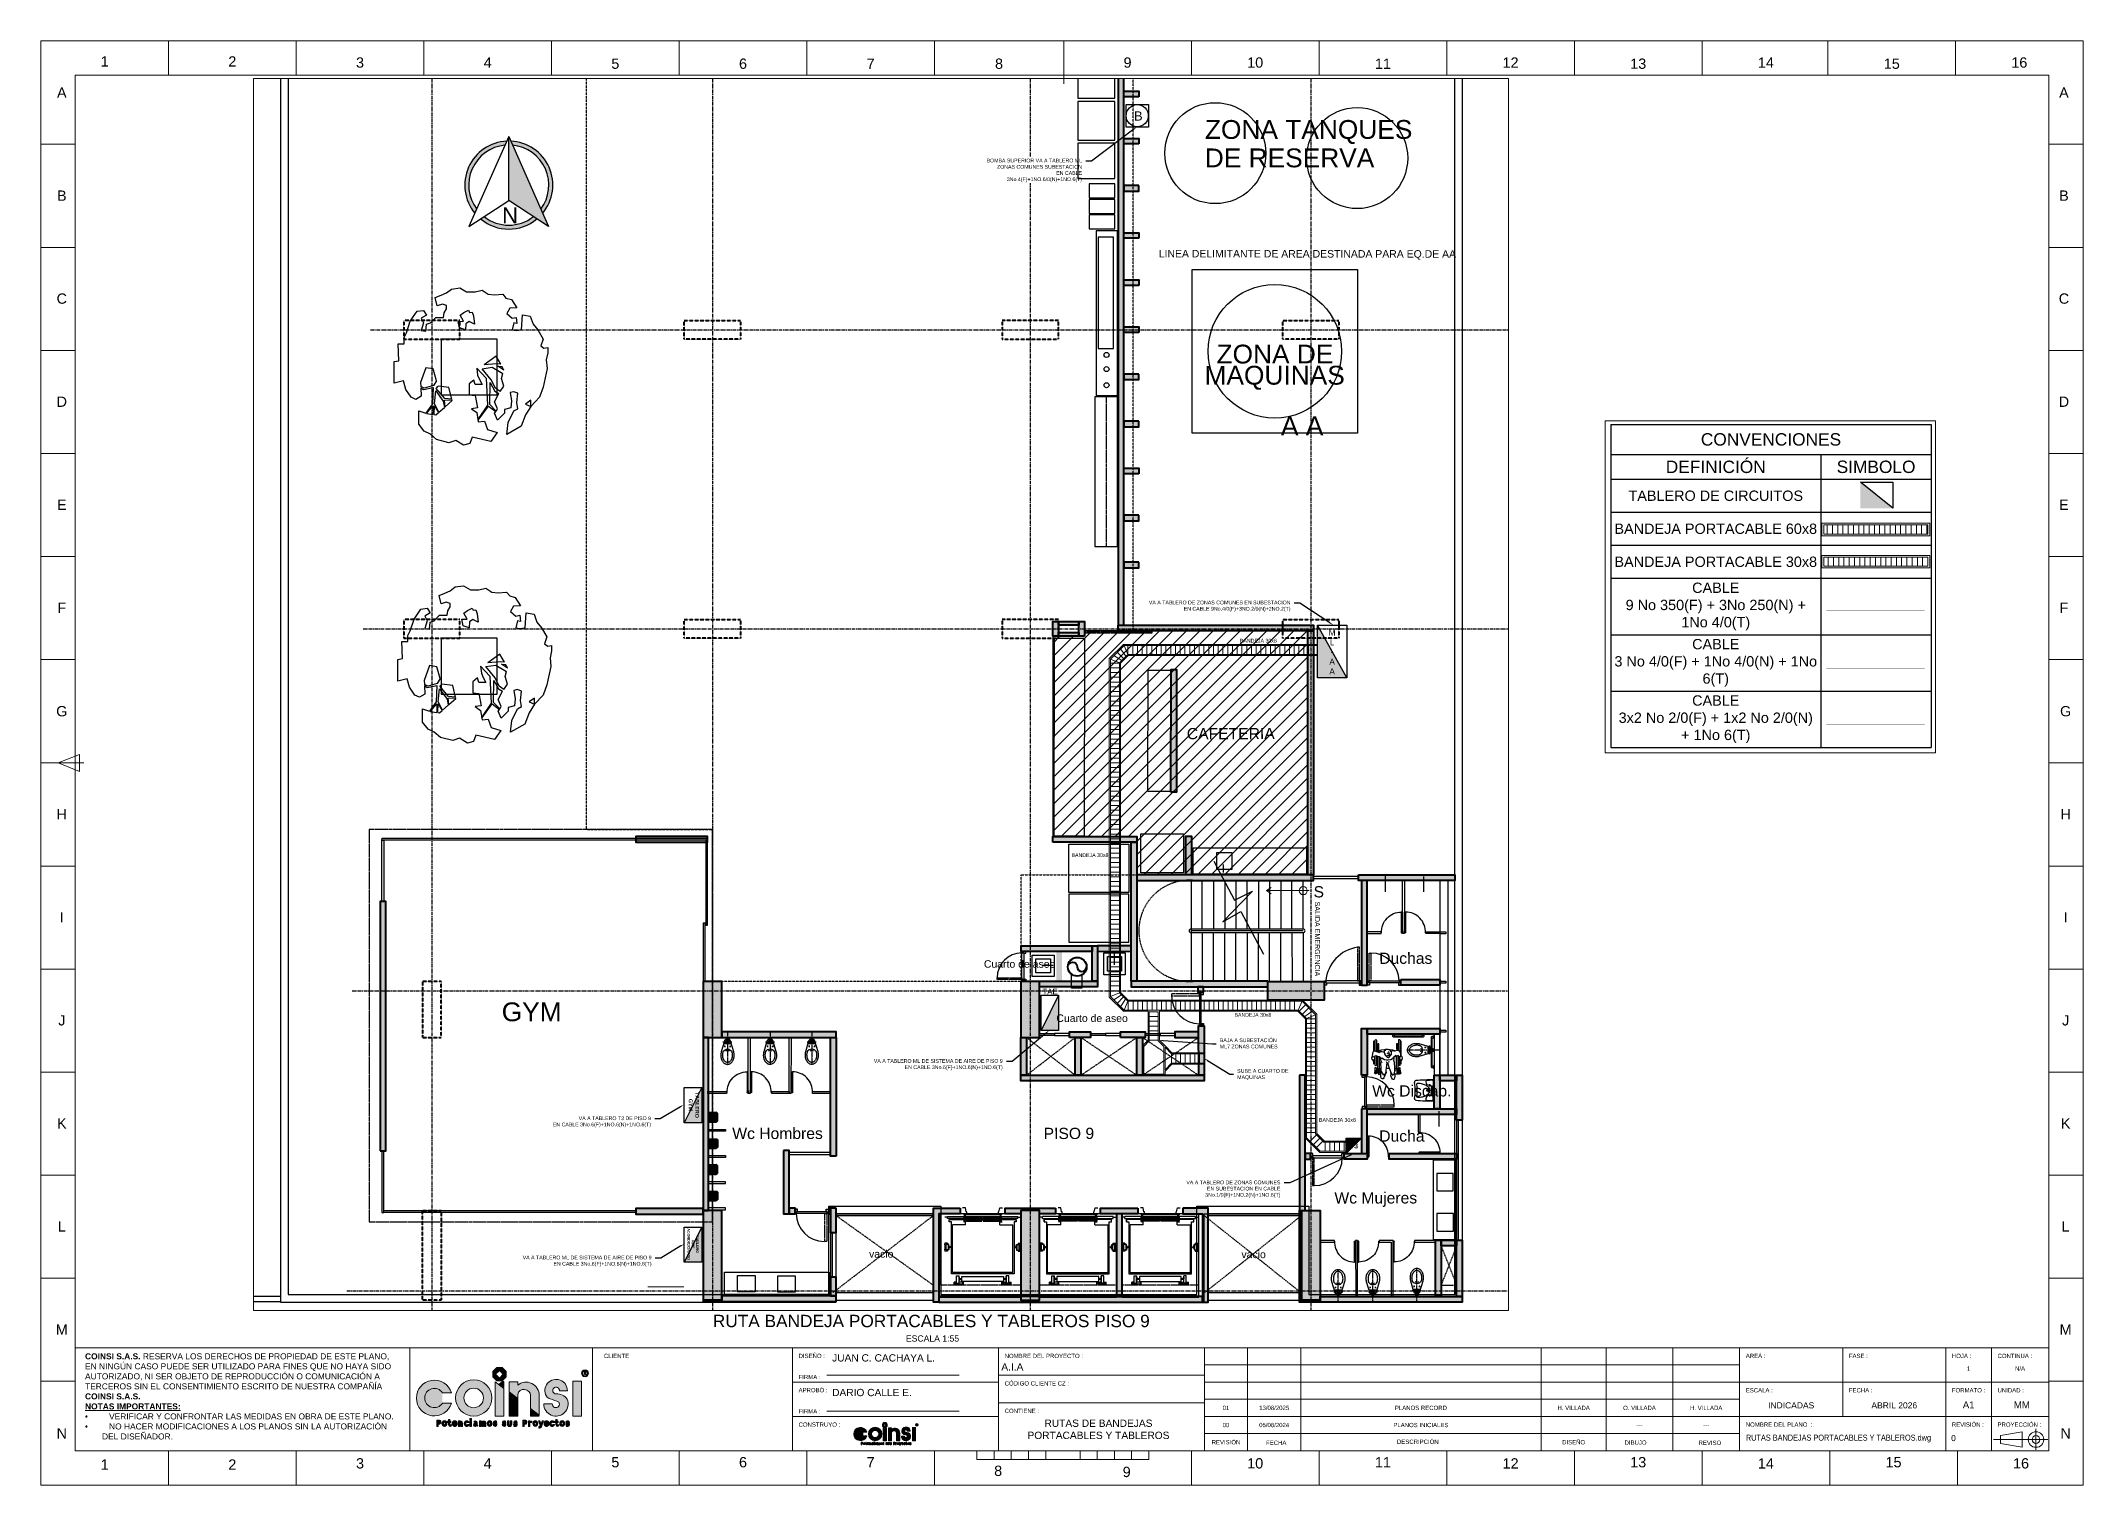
# Paper-space layout 'PISO 9' of a CAD drawing. Header units: millimetres. Extents: x -541 to 452, y 214 to 916.
# The model-space entities are those that its viewports show. They can reach past a viewport. Long polylines and large blocks are cut down to what shows.
import ezdxf
from ezdxf import colors
from ezdxf.entities.mleader import LeaderData, LeaderLine
from ezdxf.enums import TextEntityAlignment as Align
from ezdxf.lldxf.tags import DXFTag
from ezdxf.math import Vec2, Vec3

# ---------------------------------------------------------------- set-up
doc = ezdxf.new("R2010")
doc.units = ezdxf.units.MM
for name, pattern in [('Center', [50.8, 31.75, -6.35, 6.35, -6.35]), ('DASHDOT', [1, 0.5, -0.25, 0, -0.25]), ('DASHED2', [9.525, 6.35, -3.175]), ('HIDDEN', [9.525, 6.35, -3.175]), ('HIDDEN2', [4.7625, 3.175, -1.5875])]:
    doc.linetypes.add(name, pattern=pattern)
doc.layers.get('Defpoints').update_dxf_attribs({"color": 8})
for name, color, linetype, lineweight in [('-CN-GYD-BANDEJA TIPO ESCALERA', 140, 'Continuous', 18), ('-CN-GYD-CAJETIN-A0', 7, 'Continuous', 5), ('-CN-GYD-LOGO COINSI', 7, 'Continuous', 5), ('-CN-GYD-TUBERÍA ILUMINACION', 5, 'Continuous', 18), ('A-FLOR', 251, 'Continuous', 9), ('A_COLUMNAS', 8, 'Continuous', 15), ('Estructura', 8, 'Continuous', 40), ('Muro', 9, 'Continuous', 40), ('TEXTOS', 8, 'Continuous', 20), ('Textos 1', 7, 'Continuous', 25), ('Vidrio', 8, 'Continuous', 30)]:
    doc.layers.add(name, color=color, linetype=linetype, lineweight=lineweight)
for name, color, linetype in [('0-amob', 8, 'Continuous'), ('_ACHU5', 255, 'Continuous'), ('A-HATCH CONCRETO', 8, 'Continuous'), ('A_ACHU5', 255, 'Continuous'), ('A_METAL  PROY', 177, 'Continuous'), ('A_MUEBLES FIJOS', 252, 'Continuous'), ('AMOBLAMIENTO', 8, 'Continuous'), ('AREA LOCALES', 161, 'Continuous'), ('AREA PARQUEO', 8, 'Continuous'), ('ASCENSOR', 8, 'Continuous'), ('Ducto', 142, 'Continuous'), ('EJE-ESTRUCTURA', 8, 'Center'), ('F-2', 8, 'Continuous'), ('HACHTCOLUMNA', 250, 'Continuous'), ('JCA_HATCH 254', 252, 'Continuous'), ('JCA_PLANO 1', 8, 'Continuous'), ('JCA_PLANO 2', 2, 'Continuous'), ('LINEA-1', 8, 'Continuous'), ('MARCO', 4, 'Continuous'), ('MUEBLE', 8, 'Continuous'), ('NORTE', 7, 'Continuous'), ('PLO_CORONA', 1, 'Continuous'), ('PROYECCION', 8, 'DASHED2'), ('PV', 2, 'Continuous'), ('TB', 7, 'Continuous')]:
    doc.layers.add(name, color=color, linetype=linetype)
doc.layers.add('DIM-25', color=8, linetype='Continuous', plot=False)
doc.layers.add('JCA_COTAS', color=8, linetype='Continuous', plot=False)
doc.styles.add('Annotative', font='arial.ttf', dxfattribs={"height": 2.5})
doc.styles.add('ARIAL', font='arial.ttf')
doc.styles.add('ROMAN', font='ROMANS', dxfattribs={"width": 1.2})
doc.styles.get("Standard").update_dxf_attribs({"font": 'arial.ttf'})
tags = doc.linetypes.add('AiX_LINE', pattern='A,0.5,-0.2,["AiX",Standard,S=0.1,R=0,X=-0.1,Y=-0.05],-0.25', length=0.95).pattern_tags.tags
tags[6] = DXFTag(74, 10)

psp = doc.layouts.new('PISO 9')

# ---------------------------------------------------------------- texts
at = {"insert": (-214.4, 296.87), "char_height": 6, "width": 212.0941, "attachment_point": 1}
psp.add_mtext('\\pxqc;RUTA BANDEJA PORTACABLES Y TABLEROS PISO 9\\P\\pi-4,l4,t4;{\\H0.5x; ESCALA 1:55}', dxfattribs=at)

msp = doc.modelspace()

# ---------------------------------------------------------------- texts
at = {"layer": 'A_COLUMNAS', "linetype": 'DASHDOT', "ltscale": 30, "insert": (470.198, -222.476), "char_height": 0.13, "attachment_point": 1, "rotation": 270}
msp.add_mtext_dynamic_manual_height_columns('\\pxqc;{\\H1.0417x;SALIDA EMERGENCIA}', width=1.99899, gutter_width=2.5, heights=[0], dxfattribs=at)
at = {"layer": 'TEXTOS'}
for s, height, rotation, p in [('ZONA TANQUES', 0.50334, 0.0114, (467.122, -202.083)), ('DE RESERVA', 0.5033, 0.0114, (467.119, -202.843)), ('LINEA DELIMITANTE DE AREA DESTINADA PARA EQ.DE AA', 0.2, 359.9331, (465.887, -205.251)), ('ZONA DE ', 0.5033, 0.0114, (467.432, -208.089)), ('MAQUINAS', 0.5033, 0.0114, (467.112, -208.655)), ('A A', 0.5033, 0.0114, (469.155, -210.008)), ('CAFETERIA', 0.3, 0.0669, (466.637, -218.137)), ('S', 0.3, 359.9331, (470.027, -222.366)), ('Cuarto de aseo', 0.2, 359.9331, (461.213, -224.246)), ('Duchas', 0.3, 0.0669, (471.782, -224.144)), ('GYM', 0.5033, 0.0114, (448.32, -225.678)), ('Cuarto de aseo', 0.2, 359.9331, (463.15, -225.696)), ('Wc Discap.', 0.3, 0.0669, (471.595, -227.692)), ('Wc Hombres', 0.3, 0.0669, (454.485, -228.828)), ('PISO 9 ', 0.3, 0.0669, (462.809, -228.828)), ('Ducha', 0.3, 0.0669, (471.782, -228.898)), ('Wc Mujeres', 0.3, 0.0669, (470.584, -230.553)), ('vacio', 0.2, 359.9331, (458.142, -231.999)), ('vacio', 0.2, 359.9331, (468.098, -232.012))]:
    msp.add_text(s, height=height, rotation=rotation, dxfattribs=at).set_placement(p)
at = {"layer": 'Textos 1', "color": 30, "true_color": 0xf8991e, "insert": (470.44, -215.208), "char_height": 0.1552, "width": 0.16579, "attachment_point": 1}
msp.add_mtext('\\pxqc;M\\PL\\P-\\PA\\PA', dxfattribs=at)
at = {"layer": 'Textos 1', "char_height": 0.1, "width": 4.25953, "attachment_point": 1}
for insert in [(468.058, -215.451), (463.556, -221.184), (467.912, -225.457), (470.172, -228.268)]:
    msp.add_mtext('BANDEJA 30x8 ', dxfattribs=dict(at, insert=insert))
at = {"layer": 'Textos 1', "color": 42, "true_color": 0xdd8108, "insert": (462.779, -224.808), "char_height": 0.15, "width": 0.79397, "attachment_point": 1}
msp.add_mtext('\\A1;TAE', dxfattribs=at)
at = {"layer": 'Textos 1', "color": 42, "true_color": 0xdd8108, "attachment_point": 1, "rotation": 270}
for s, width, gutter_width, insert, char_height in [('\\pxqc;{\\fArial|b1|i0|c0|p34;TABLERO GYM}', 0.79397, 0.476, (453.596, -227.52), 0.10252), ('\\pxqc;{\\fArial|b1|i0|c0|p34;TABLERO AIRE ACONDICIONADO}', 0.5421, 0.325, (453.588, -231.369), 0.07)]:
    msp.add_mtext_dynamic_manual_height_columns(s, width=width, gutter_width=gutter_width, heights=[0], dxfattribs=dict(at, insert=insert, char_height=char_height))
at = {"layer": 'Textos 1', "color": 30, "true_color": 0xf8991e, "insert": (471.004, -228.948), "char_height": 0.13091, "attachment_point": 1}
msp.add_mtext_dynamic_manual_height_columns('\\pxqc;{\\fArial|b1|i0|c0|p34;T3}', width=0.20687, gutter_width=0.425, heights=[0], dxfattribs=at)

# ---------------------------------------------------------------- blocks, each defined once
blk = doc.blocks.new('LOGO COINSI')
at = {"layer": '-CN-GYD-LOGO COINSI'}
h = blk.add_hatch(color=256, dxfattribs=at)
h.set_gradient(color1=(128, 128, 128), color2=(128, 128, 128), tint=1)
h.paths.add_polyline_path([(1.5, -3.6), (3.6, -1.5), (3.6, 1.5), (1.5, 3.6), (-1.5, 3.6), (-3.6, 1.5), (-3.6, -1.5), (-1.5, -3.6)])
h.paths.add_polyline_path([(0, -2.1), (-2.1, 0), (0, 2.1), (2.1, 0)], flags=16)
h = blk.add_hatch(color=256, dxfattribs=at)
h.set_gradient(color1=(128, 128, 128), color2=(128, 128, 128), tint=1)
h.paths.add_polyline_path([(44.6, 0.5, 1), (48.4, 0.5, 1)])
h.paths.add_polyline_path([(47.9, 0.5, -1), (45.1, 0.5, -1)], flags=16)
h.paths.add_polyline_path([(46, 1.3), (46.3, 1.3), (46.7, 1.3, -0.881847), (46.7, 0.5), (47.3, -0.1), (46.9, -0.1), (46.3, 0.5), (46.3, -0.1), (46, -0.1)], flags=0)
h.paths.add_polyline_path([(46.3, 1.1), (46.7, 1.1, -0.827783), (46.7, 0.7), (46.3, 0.7)], flags=0)
h = blk.add_hatch(color=256, dxfattribs=at)
h.set_gradient(color1=(128, 128, 128), color2=(128, 128, 128), tint=1)
edge = h.paths.add_edge_path()
edge.add_line((-31, -10.1), (-26.1, -10.1))
edge.add_arc((-35.5, -12.9), 9.84, 17.0485, 342.9515)
edge.add_line((-26.1, -15.8), (-31, -15.8))
edge.add_arc((-35.5, -12.9), 5.3, 32.9761, 327.0239, ccw=False)
h = blk.add_hatch(color=256, dxfattribs=at)
h.set_gradient(color1=(128, 128, 128), color2=(128, 128, 128), tint=1)
h.paths.add_polyline_path([(-23.8, -12.9, 1), (-4.2, -12.9, 1)])
h.paths.add_polyline_path([(-8.7, -12.9, -1), (-19.3, -12.9, -1)], flags=16)
at = {"layer": '-CN-GYD-LOGO COINSI', "true_color": 0xf4d24e}
h = blk.add_hatch(color=53, dxfattribs=at)
h.set_gradient(color1=(248, 153, 30), color2=(248, 153, 30), tint=1)
h.paths.add_polyline_path([(-2.4, -4.2), (2.3, -7.8), (2.3, -22.8), (-2.4, -22.8)])
h = blk.add_hatch(color=53, dxfattribs=at)
h.set_gradient(color1=(248, 153, 30), color2=(248, 153, 30), tint=1)
h.paths.add_polyline_path([(2.3, -4), (1.6, -4), (-0.1, -5.4), (2.3, -7.2)])
at = {"layer": '-CN-GYD-LOGO COINSI'}
h = blk.add_hatch(color=256, dxfattribs=at)
h.set_gradient(color1=(128, 128, 128), color2=(128, 128, 128), tint=1)
h.paths.add_polyline_path([(9.9, -6), (9.9, -4.2), (5.3, -4.2), (5.3, -9.6), (9.9, -13.2), (9.9, -11, -0.872813), (16.9, -11.6), (16.9, -18.6), (21.6, -22.2), (21.6, -11.6, 0.647159)])
at = {"layer": '-CN-GYD-LOGO COINSI', "true_color": 0xf4d24e}
h = blk.add_hatch(color=53, dxfattribs=at)
h.set_gradient(color1=(248, 153, 30), color2=(248, 153, 30), tint=1)
h.paths.add_polyline_path([(5.3, -10.2), (9.9, -13.8), (9.9, -22.8), (5.3, -22.8)])
at = {"layer": '-CN-GYD-LOGO COINSI'}
h = blk.add_hatch(color=256, dxfattribs=at)
h.set_gradient(color1=(128, 128, 128), color2=(128, 128, 128), tint=1)
h.paths.add_polyline_path([(25.5, -11.9, 0.15722), (27.6, -13.4, -0.028285), (32.3, -15.2, -1.367151), (28.7, -16.1), (24.1, -16.1, 1.227605), (36.8, -13.6, 0.279305), (30.8, -10.7, -2.55302), (32.6, -9), (36.9, -9, 1.307532)])
h = blk.add_hatch(color=256, dxfattribs=at)
h.set_gradient(color1=(128, 128, 128), color2=(128, 128, 128), tint=1)
h.paths.add_polyline_path([(44.5, -3.7), (39.9, -3.7), (39.9, -22.8), (44.5, -22.8)])
at = {"layer": '-CN-GYD-LOGO COINSI', "true_color": 0xf4d24e}
h = blk.add_hatch(color=53, dxfattribs=at)
h.set_gradient(color1=(248, 153, 30), color2=(248, 153, 30), tint=1)
h.paths.add_polyline_path([(16.9, -19.2), (21.6, -22.8), (16.9, -22.8)])
at = {"layer": '-CN-GYD-LOGO COINSI'}
h = blk.add_hatch(color=256, dxfattribs=at)
h.set_gradient(color1=(128, 128, 128), color2=(128, 128, 128), tint=1)
h.paths.add_polyline_path([(-33.3, -27.2), (-33, -27.2, 1), (-33, -24.9), (-34.1, -24.9), (-34.1, -28.4), (-33.3, -28.4)])
h.paths.add_polyline_path([(-33.3, -26.4), (-33.3, -25.6), (-33, -25.6, -1), (-33, -26.4)], flags=16)
h = blk.add_hatch(color=256, dxfattribs=at)
h.set_gradient(color1=(128, 128, 128), color2=(128, 128, 128), tint=1)
edge = h.paths.add_edge_path()
edge.add_ellipse((-29.9, -26.8), major_axis=(0, 1.55), ratio=0.869732, start_angle=0, end_angle=360)
edge = h.paths.add_edge_path(flags=16)
edge.add_spline(control_points=[(-29.9, -26.1), (-29.9, -26.1), (-30, -26.1), (-30.2, -26.2), (-30.2, -26.3), (-30.4, -26.5), (-30.4, -26.6), (-30.4, -26.9), (-30.4, -27), (-30.3, -27.3), (-30.3, -27.4), (-30.1, -27.5), (-30.1, -27.6), (-29.9, -27.6), (-29.9, -27.6), (-29.7, -27.6), (-29.6, -27.5), (-29.5, -27.4), (-29.4, -27.3), (-29.3, -27.1), (-29.3, -26.9), (-29.3, -26.6), (-29.4, -26.5), (-29.5, -26.3), (-29.6, -26.2), (-29.7, -26.1), (-29.8, -26.1), (-29.9, -26.1), (-29.9, -26.1), (-29.9, -26.1)], knot_values=[0, 0, 0, 0, 0.478588, 0.478588, 0.957176, 0.957176, 1.435763, 1.435763, 1.914351, 1.914351, 2.392939, 2.392939, 2.871527, 2.871527, 3.350114, 3.350114, 3.828702, 3.828702, 4.30729, 4.30729, 4.785878, 4.785878, 5.264465, 5.264465, 5.743053, 5.743053, 6.221641, 6.221641, 6.283185, 6.283185, 6.283185, 6.283185], degree=3, periodic=0)
h = blk.add_hatch(color=256, dxfattribs=at)
h.set_gradient(color1=(128, 128, 128), color2=(128, 128, 128), tint=1)
edge = h.paths.add_edge_path()
edge.add_line((-27.6, -26.3), (-28.2, -26.3))
edge.add_line((-28.2, -26.3), (-28.2, -25.6))
edge.add_line((-28.2, -25.6), (-27.6, -25.6))
edge.add_line((-27.6, -25.6), (-27.6, -24.7))
edge.add_line((-27.6, -24.7), (-27, -24.7))
edge.add_line((-27, -24.7), (-27, -25.6))
edge.add_line((-27, -25.6), (-26.4, -25.6))
edge.add_line((-26.4, -25.6), (-26.4, -26.3))
edge.add_line((-26.4, -26.3), (-27, -26.3))
edge.add_line((-27, -26.3), (-27, -27.6))
edge.add_arc((-26.8, -27.5), 0.2, 192.4568, 356.7326)
edge.add_line((-26.6, -27.6), (-25.9, -27.6))
edge.add_arc((-26.8, -27.5), 0.838, 182.8161, 359.3518, ccw=False)
edge.add_line((-27.6, -27.6), (-27.6, -26.3))
h = blk.add_hatch(color=256, dxfattribs=at)
h.set_gradient(color1=(128, 128, 128), color2=(128, 128, 128), tint=1)
edge = h.paths.add_edge_path()
edge.add_spline(control_points=[(-22.9, -27.1), (-22.8, -26.2), (-23.2, -25.5), (-24, -25.3), (-24.7, -25.1), (-25.4, -25.6), (-25.6, -26.4), (-25.8, -27.3), (-25.4, -28), (-24.7, -28.3), (-24, -28.6), (-23.3, -28.2), (-23, -27.4)], knot_values=[0, 0, 0, 0, 1.514313, 1.514313, 1.514313, 3.028625, 3.028625, 3.028625, 4.542938, 4.542938, 4.542938, 6.057251, 6.057251, 6.057251, 6.057251], weights=[1, 0.817861, 0.817861, 1, 0.817861, 0.817861, 1, 0.817861, 0.817861, 1, 0.817861, 0.817861, 1], degree=3, periodic=0)
edge.add_spline(control_points=[(-23, -27.4), (-23.3, -27.4), (-23.6, -27.4), (-23.9, -27.4)], knot_values=[9.126652, 9.126652, 9.126652, 9.126652, 10.126652, 10.126652, 10.126652, 10.126652], weights=[1, 1, 1, 1], degree=3, periodic=0)
edge.add_spline(control_points=[(-23.9, -27.4), (-23.9, -27.4), (-23.9, -27.5), (-24, -27.5), (-24.1, -27.6), (-24.2, -27.6), (-24.3, -27.6), (-24.4, -27.6), (-24.5, -27.5), (-24.7, -27.4), (-24.7, -27.3), (-24.8, -27.1), (-24.8, -27.1), (-24.8, -27.1)], knot_values=[7.057251, 7.057251, 7.057251, 7.057251, 7.15134, 7.15134, 7.629928, 7.629928, 8.108516, 8.108516, 8.587103, 8.587103, 9.065691, 9.065691, 9.126652, 9.126652, 9.126652, 9.126652], weights=[1, 1, 1, 1, 1, 1, 1, 1, 1, 1, 1, 1, 1, 1], degree=3, periodic=0)
edge.add_spline(control_points=[(-24.8, -27.1), (-24.2, -27.1), (-23.5, -27.1), (-22.9, -27.1)], knot_values=[6.057251, 6.057251, 6.057251, 6.057251, 7.057251, 7.057251, 7.057251, 7.057251], weights=[1, 1, 1, 1], degree=3, periodic=0)
edge = h.paths.add_edge_path(flags=16)
edge.add_spline(control_points=[(-23.8, -26.5), (-23.8, -26.5), (-23.8, -26.4), (-23.9, -26.3), (-23.9, -26.2), (-24.1, -26.1), (-24.2, -26.1), (-24.2, -26.1), (-24.3, -26.1), (-24.3, -26.1), (-24.3, -26.1), (-24.4, -26.1), (-24.5, -26.2), (-24.6, -26.3), (-24.7, -26.4), (-24.7, -26.5), (-24.7, -26.5), (-24.4, -26.5), (-24.1, -26.5), (-23.8, -26.5)], knot_values=[0, 0, 0, 0, 0.11886, 0.11886, 0.597448, 0.597448, 1.076035, 1.076035, 1.13758, 1.13758, 1.13758, 1.616168, 1.616168, 2.094755, 2.094755, 2.275045, 2.275045, 2.275045, 3.275045, 3.275045, 3.275045, 3.275045], weights=[1, 1, 1, 1, 1, 1, 1, 1, 1, 1, 1, 1, 1, 1, 1, 1, 1, 1, 1, 1], degree=3, periodic=0)
h = blk.add_hatch(color=256, dxfattribs=at)
h.set_gradient(color1=(128, 128, 128), color2=(128, 128, 128), tint=1)
edge = h.paths.add_edge_path()
edge.add_line((-20, -28.4), (-20, -26.6))
edge.add_arc((-21.1, -26.6), 1.1, 360, 435.9683)
edge.add_line((-20.8, -25.5), (-21.3, -25.5))
edge.add_line((-21.3, -25.5), (-21.3, -25.3))
edge.add_line((-21.3, -25.3), (-22.2, -25.3))
edge.add_line((-22.2, -25.3), (-22.2, -28.4))
edge.add_line((-22.2, -28.4), (-21.3, -28.4))
edge.add_line((-21.3, -28.4), (-21.3, -26.6))
edge.add_arc((-21.1, -26.6), 0.266, 0, 180, ccw=False)
edge.add_line((-20.8, -26.6), (-20.8, -28.4))
edge.add_line((-20.8, -28.4), (-20, -28.4))
h = blk.add_hatch(color=256, dxfattribs=at)
h.set_gradient(color1=(128, 128, 128), color2=(128, 128, 128), tint=1)
edge = h.paths.add_edge_path()
edge.add_spline(control_points=[(-16.5, -27.4), (-16.7, -28.1), (-17.3, -28.5), (-18, -28.4), (-18.6, -28.2), (-19.1, -27.7), (-19.1, -26.9), (-19.1, -26.1), (-18.7, -25.5), (-18, -25.3), (-17.4, -25.2), (-16.8, -25.5), (-16.5, -26.3), (-16.8, -26.3), (-17.1, -26.3), (-17.4, -26.3), (-17.4, -26.2), (-17.5, -26.2), (-17.6, -26.1), (-17.6, -26.1), (-17.7, -26.1), (-17.7, -26.1), (-17.7, -26.1), (-17.8, -26.1), (-17.9, -26.1), (-18, -26.2), (-18.1, -26.3), (-18.2, -26.5), (-18.3, -26.6), (-18.3, -26.9), (-18.3, -27), (-18.2, -27.3), (-18.1, -27.4), (-18, -27.5), (-17.9, -27.6), (-17.8, -27.6), (-17.7, -27.6), (-17.6, -27.6), (-17.5, -27.5), (-17.4, -27.4), (-17.4, -27.4), (-17.4, -27.4), (-17.1, -27.4), (-16.8, -27.4), (-16.5, -27.4)], knot_values=[0, 0, 0, 0, 1.382573, 1.382573, 1.382573, 2.765147, 2.765147, 2.765147, 4.14772, 4.14772, 4.14772, 5.530294, 5.530294, 5.530294, 6.530294, 6.530294, 6.530294, 6.724306, 6.724306, 7.202893, 7.202893, 7.264438, 7.264438, 7.264438, 7.743025, 7.743025, 8.221613, 8.221613, 8.700201, 8.700201, 9.178789, 9.178789, 9.657377, 9.657377, 10.135964, 10.135964, 10.614552, 10.614552, 11.09314, 11.09314, 11.245726, 11.245726, 11.245726, 12.245726, 12.245726, 12.245726, 12.245726], weights=[1, 0.846951, 0.846951, 1, 0.846951, 0.846951, 1, 0.846951, 0.846951, 1, 0.846951, 0.846951, 1, 1, 1, 1, 1, 1, 1, 1, 1, 1, 1, 1, 1, 1, 1, 1, 1, 1, 1, 1, 1, 1, 1, 1, 1, 1, 1, 1, 1, 1, 1, 1, 1], degree=3, periodic=0)
h = blk.add_hatch(color=256, dxfattribs=at)
h.set_gradient(color1=(128, 128, 128), color2=(128, 128, 128), tint=1)
h.paths.add_polyline_path([(-16.1, -25), (-15.1, -25), (-15.1, -24.1), (-16.1, -24.1)])
h = blk.add_hatch(color=256, dxfattribs=at)
h.set_gradient(color1=(128, 128, 128), color2=(128, 128, 128), tint=1)
h.paths.add_polyline_path([(-16.1, -28.4), (-15.1, -28.4), (-15.1, -25.3), (-16.1, -25.3)])
h = blk.add_hatch(color=256, dxfattribs=at)
h.set_gradient(color1=(128, 128, 128), color2=(128, 128, 128), tint=1)
h.paths.add_polyline_path([(-12.7, -26.6, 1.957984), (-12.4, -28.1, 0.157661), (-11.9, -28.3), (-11.8, -27.8, -0.352369), (-12.1, -27.5), (-12.1, -26.3, 0.900848), (-14, -26.1), (-13.4, -26.1, -0.770996), (-12.7, -26.3)])
h.paths.add_polyline_path([(-12.7, -27.5, -1), (-13.5, -27.5, -1)], flags=16)
h = blk.add_hatch(color=256, dxfattribs=at)
h.set_gradient(color1=(128, 128, 128), color2=(128, 128, 128), tint=1)
h.paths.add_polyline_path([(-7.4, -26.2, 0.292399), (-8, -25.5), (-8.6, -25.5, 0.390681), (-9.2, -25.9, 0.305296), (-9.6, -25.5), (-10.1, -25.5), (-10.1, -25.3), (-10.9, -25.3), (-10.9, -28.4), (-10.1, -28.4), (-10.1, -26.6, -1), (-9.6, -26.6), (-9.6, -28.4), (-8.7, -28.4), (-8.7, -26.6, -1.000553), (-8.2, -26.6), (-8.2, -28.4), (-7.4, -28.4)])
h = blk.add_hatch(color=256, dxfattribs=at)
h.set_gradient(color1=(128, 128, 128), color2=(128, 128, 128), tint=1)
edge = h.paths.add_edge_path()
edge.add_ellipse((-5.3, -26.8), major_axis=(0, 1.55), ratio=0.869732, start_angle=0, end_angle=360)
edge = h.paths.add_edge_path(flags=16)
edge.add_spline(control_points=[(-5.3, -26.1), (-5.4, -26.1), (-5.4, -26.1), (-5.6, -26.2), (-5.7, -26.3), (-5.8, -26.5), (-5.8, -26.6), (-5.9, -26.9), (-5.8, -27), (-5.8, -27.3), (-5.7, -27.4), (-5.6, -27.5), (-5.5, -27.6), (-5.3, -27.6), (-5.3, -27.6), (-5.1, -27.6), (-5.1, -27.5), (-4.9, -27.4), (-4.9, -27.3), (-4.8, -27.1), (-4.7, -26.9), (-4.8, -26.6), (-4.8, -26.5), (-4.9, -26.3), (-5, -26.2), (-5.1, -26.1), (-5.2, -26.1), (-5.3, -26.1), (-5.3, -26.1), (-5.3, -26.1)], knot_values=[0, 0, 0, 0, 0.478588, 0.478588, 0.957176, 0.957176, 1.435763, 1.435763, 1.914351, 1.914351, 2.392939, 2.392939, 2.871527, 2.871527, 3.350114, 3.350114, 3.828702, 3.828702, 4.30729, 4.30729, 4.785878, 4.785878, 5.264465, 5.264465, 5.743053, 5.743053, 6.221641, 6.221641, 6.283185, 6.283185, 6.283185, 6.283185], degree=3, periodic=0)
h = blk.add_hatch(color=256, dxfattribs=at)
h.set_gradient(color1=(128, 128, 128), color2=(128, 128, 128), tint=1)
h.paths.add_polyline_path([(-2.1, -27.2, -1.381066), (-2.7, -27.4), (-3.4, -27.4, 1.227605), (-1.5, -27, 0.268229), (-2.3, -26.5, -2.852099), (-2.1, -26.3), (-1.4, -26.3, 1.307532), (-3.2, -26.7, 0.15722), (-2.9, -27, -0.030152)])
h = blk.add_hatch(color=256, dxfattribs=at)
h.set_gradient(color1=(128, 128, 128), color2=(128, 128, 128), tint=1)
h.paths.add_polyline_path([(3.4, -27, 0.268229), (2.6, -26.5, -2.852099), (2.8, -26.3), (3.5, -26.3, 1.307532), (1.7, -26.7, 0.15722), (2, -27, -0.030152), (2.8, -27.2, -1.381066), (2.2, -27.4), (1.5, -27.4, 1.227605)])
h = blk.add_hatch(color=256, dxfattribs=at)
h.set_gradient(color1=(128, 128, 128), color2=(128, 128, 128), tint=1)
h.paths.add_polyline_path([(5.1, -27.2), (5.1, -25.3), (4.3, -25.3), (4.3, -27.3, 0.942727), (6.7, -27.3), (6.7, -25.3), (5.9, -25.3), (5.9, -27.2, -1)])
h = blk.add_hatch(color=256, dxfattribs=at)
h.set_gradient(color1=(128, 128, 128), color2=(128, 128, 128), tint=1)
h.paths.add_polyline_path([(9.6, -27, 0.268229), (8.7, -26.5, -2.852099), (9, -26.3), (9.6, -26.3, 1.307532), (7.9, -26.7, 0.15722), (8.2, -27, -0.030152), (8.9, -27.2, -1.381066), (8.4, -27.4), (7.6, -27.4, 1.227605)])
h = blk.add_hatch(color=256, dxfattribs=at)
h.set_gradient(color1=(128, 128, 128), color2=(128, 128, 128), tint=1)
h.paths.add_polyline_path([(13.5, -27.2), (13.8, -27.2, 1), (13.8, -24.9), (12.7, -24.9), (12.7, -28.4), (13.5, -28.4)])
h.paths.add_polyline_path([(13.5, -26.4), (13.5, -25.6), (13.8, -25.6, -1), (13.8, -26.4)], flags=16)
h = blk.add_hatch(color=256, dxfattribs=at)
h.set_gradient(color1=(128, 128, 128), color2=(128, 128, 128), tint=1)
h.paths.add_polyline_path([(15.7, -28.4), (16.6, -28.4), (16.6, -26.6, -0.414214), (16.8, -26.3), (17.4, -26.3, 1), (17.4, -25.5), (16.6, -25.5), (16.6, -25.3), (15.7, -25.3)])
h = blk.add_hatch(color=256, dxfattribs=at)
h.set_gradient(color1=(128, 128, 128), color2=(128, 128, 128), tint=1)
edge = h.paths.add_edge_path()
edge.add_ellipse((19.5, -26.8), major_axis=(0, 1.55), ratio=0.869732, start_angle=0, end_angle=360)
edge = h.paths.add_edge_path(flags=16)
edge.add_spline(control_points=[(19.5, -26.1), (19.4, -26.1), (19.3, -26.1), (19.2, -26.2), (19.1, -26.3), (19, -26.5), (18.9, -26.6), (18.9, -26.9), (18.9, -27), (19, -27.3), (19.1, -27.4), (19.2, -27.5), (19.3, -27.6), (19.4, -27.6), (19.5, -27.6), (19.6, -27.6), (19.7, -27.5), (19.9, -27.4), (19.9, -27.3), (20, -27.1), (20, -26.9), (20, -26.6), (20, -26.5), (19.9, -26.3), (19.8, -26.2), (19.6, -26.1), (19.6, -26.1), (19.5, -26.1), (19.5, -26.1), (19.5, -26.1)], knot_values=[0, 0, 0, 0, 0.478588, 0.478588, 0.957176, 0.957176, 1.435763, 1.435763, 1.914351, 1.914351, 2.392939, 2.392939, 2.871527, 2.871527, 3.350114, 3.350114, 3.828702, 3.828702, 4.30729, 4.30729, 4.785878, 4.785878, 5.264465, 5.264465, 5.743053, 5.743053, 6.221641, 6.221641, 6.283185, 6.283185, 6.283185, 6.283185], degree=3, periodic=0)
h = blk.add_hatch(color=256, dxfattribs=at)
h.set_gradient(color1=(128, 128, 128), color2=(128, 128, 128), tint=1)
h.paths.add_polyline_path([(22, -25.3), (21.2, -25.3), (22.2, -27.9), (22.1, -28.1, -0.209065), (21.5, -28.4), (21.4, -28.4), (21.4, -29.3), (21.7, -29.3, 0.245879), (22.8, -28.6), (24, -25.3), (23.2, -25.3), (22.6, -26.8)])
h = blk.add_hatch(color=256, dxfattribs=at)
h.set_gradient(color1=(128, 128, 128), color2=(128, 128, 128), tint=1)
edge = h.paths.add_edge_path()
edge.add_spline(control_points=[(26.9, -27.1), (27, -26.2), (26.6, -25.5), (25.8, -25.3), (25.1, -25.1), (24.5, -25.6), (24.3, -26.4), (24.1, -27.3), (24.4, -28), (25.1, -28.3), (25.9, -28.6), (26.5, -28.2), (26.8, -27.4)], knot_values=[0, 0, 0, 0, 1.514313, 1.514313, 1.514313, 3.028625, 3.028625, 3.028625, 4.542938, 4.542938, 4.542938, 6.057251, 6.057251, 6.057251, 6.057251], weights=[1, 0.817861, 0.817861, 1, 0.817861, 0.817861, 1, 0.817861, 0.817861, 1, 0.817861, 0.817861, 1], degree=3, periodic=0)
edge.add_spline(control_points=[(26.8, -27.4), (26.5, -27.4), (26.2, -27.4), (25.9, -27.4)], knot_values=[9.126652, 9.126652, 9.126652, 9.126652, 10.126652, 10.126652, 10.126652, 10.126652], weights=[1, 1, 1, 1], degree=3, periodic=0)
edge.add_spline(control_points=[(25.9, -27.4), (25.9, -27.4), (25.9, -27.5), (25.8, -27.5), (25.7, -27.6), (25.6, -27.6), (25.5, -27.6), (25.4, -27.6), (25.3, -27.5), (25.2, -27.4), (25.1, -27.3), (25.1, -27.1), (25.1, -27.1), (25, -27.1)], knot_values=[7.057251, 7.057251, 7.057251, 7.057251, 7.15134, 7.15134, 7.629928, 7.629928, 8.108516, 8.108516, 8.587103, 8.587103, 9.065691, 9.065691, 9.126652, 9.126652, 9.126652, 9.126652], weights=[1, 1, 1, 1, 1, 1, 1, 1, 1, 1, 1, 1, 1, 1], degree=3, periodic=0)
edge.add_spline(control_points=[(25, -27.1), (25.7, -27.1), (26.3, -27.1), (26.9, -27.1)], knot_values=[6.057251, 6.057251, 6.057251, 6.057251, 7.057251, 7.057251, 7.057251, 7.057251], weights=[1, 1, 1, 1], degree=3, periodic=0)
edge = h.paths.add_edge_path(flags=16)
edge.add_spline(control_points=[(26.1, -26.5), (26, -26.5), (26, -26.4), (26, -26.3), (25.9, -26.2), (25.7, -26.1), (25.7, -26.1), (25.6, -26.1), (25.6, -26.1), (25.6, -26.1), (25.5, -26.1), (25.4, -26.1), (25.3, -26.2), (25.2, -26.3), (25.1, -26.4), (25.1, -26.5), (25.1, -26.5), (25.4, -26.5), (25.7, -26.5), (26.1, -26.5)], knot_values=[0, 0, 0, 0, 0.11886, 0.11886, 0.597448, 0.597448, 1.076035, 1.076035, 1.13758, 1.13758, 1.13758, 1.616168, 1.616168, 2.094755, 2.094755, 2.275045, 2.275045, 2.275045, 3.275045, 3.275045, 3.275045, 3.275045], weights=[1, 1, 1, 1, 1, 1, 1, 1, 1, 1, 1, 1, 1, 1, 1, 1, 1, 1, 1, 1], degree=3, periodic=0)
h = blk.add_hatch(color=256, dxfattribs=at)
h.set_gradient(color1=(128, 128, 128), color2=(128, 128, 128), tint=1)
edge = h.paths.add_edge_path()
edge.add_spline(control_points=[(29, -27.4), (29, -27.4), (29, -27.4), (28.9, -27.5), (28.8, -27.6), (28.7, -27.6), (28.6, -27.6), (28.4, -27.6), (28.4, -27.5), (28.2, -27.4), (28.2, -27.3), (28.1, -27), (28.1, -26.9), (28.1, -26.6), (28.1, -26.5), (28.3, -26.3), (28.3, -26.2), (28.5, -26.1), (28.6, -26.1), (28.6, -26.1), (28.6, -26.1), (28.6, -26.1), (28.7, -26.1), (28.8, -26.1), (28.9, -26.2), (28.9, -26.2), (29, -26.3)], knot_values=[6.530294, 6.530294, 6.530294, 6.530294, 6.682879, 6.682879, 7.161467, 7.161467, 7.640055, 7.640055, 8.118643, 8.118643, 8.59723, 8.59723, 9.075818, 9.075818, 9.554406, 9.554406, 10.032994, 10.032994, 10.511581, 10.511581, 10.511581, 10.573126, 10.573126, 11.051714, 11.051714, 11.245726, 11.245726, 11.245726, 11.245726], weights=[1, 1, 1, 1, 1, 1, 1, 1, 1, 1, 1, 1, 1, 1, 1, 1, 1, 1, 1, 1, 1, 1, 1, 1, 1, 1, 1], degree=3, periodic=0)
edge.add_spline(control_points=[(29, -26.3), (29.3, -26.3), (29.6, -26.3), (29.9, -26.3)], knot_values=[5.530294, 5.530294, 5.530294, 5.530294, 6.530294, 6.530294, 6.530294, 6.530294], weights=[1, 1, 1, 1], degree=3, periodic=0)
edge.add_spline(control_points=[(29.9, -26.3), (29.6, -25.5), (29, -25.2), (28.4, -25.3), (27.7, -25.5), (27.3, -26.1), (27.3, -26.9), (27.3, -27.7), (27.7, -28.2), (28.4, -28.4), (29.1, -28.5), (29.7, -28.1), (29.9, -27.4)], knot_values=[0, 0, 0, 0, 1.382573, 1.382573, 1.382573, 2.765147, 2.765147, 2.765147, 4.14772, 4.14772, 4.14772, 5.530294, 5.530294, 5.530294, 5.530294], weights=[1, 0.846951, 0.846951, 1, 0.846951, 0.846951, 1, 0.846951, 0.846951, 1, 0.846951, 0.846951, 1], degree=3, periodic=0)
edge.add_spline(control_points=[(29.9, -27.4), (29.6, -27.4), (29.3, -27.4), (29, -27.4)], knot_values=[11.245726, 11.245726, 11.245726, 11.245726, 12.245726, 12.245726, 12.245726, 12.245726], weights=[1, 1, 1, 1], degree=3, periodic=0)
h = blk.add_hatch(color=256, dxfattribs=at)
h.set_gradient(color1=(128, 128, 128), color2=(128, 128, 128), tint=1)
h.paths.add_polyline_path([(30.7, -26.3), (30.7, -27.6, 0.970215), (32.4, -27.6), (31.8, -27.6, -0.871401), (31.4, -27.6), (31.4, -26.3), (31.9, -26.3), (31.9, -25.6), (31.4, -25.6), (31.4, -24.7), (30.7, -24.7), (30.7, -25.6), (30.1, -25.6), (30.1, -26.3)])
h = blk.add_hatch(color=256, dxfattribs=at)
h.set_gradient(color1=(128, 128, 128), color2=(128, 128, 128), tint=1)
edge = h.paths.add_edge_path()
edge.add_ellipse((34.1, -26.8), major_axis=(0, 1.55), ratio=0.869732, start_angle=0, end_angle=360)
edge = h.paths.add_edge_path(flags=16)
edge.add_spline(control_points=[(34.1, -26.1), (34, -26.1), (33.9, -26.1), (33.8, -26.2), (33.7, -26.3), (33.6, -26.5), (33.5, -26.6), (33.5, -26.9), (33.5, -27), (33.6, -27.3), (33.7, -27.4), (33.8, -27.5), (33.9, -27.6), (34, -27.6), (34.1, -27.6), (34.2, -27.6), (34.3, -27.5), (34.5, -27.4), (34.5, -27.3), (34.6, -27.1), (34.6, -26.9), (34.6, -26.6), (34.6, -26.5), (34.5, -26.3), (34.4, -26.2), (34.2, -26.1), (34.2, -26.1), (34.1, -26.1), (34.1, -26.1), (34.1, -26.1)], knot_values=[0, 0, 0, 0, 0.478588, 0.478588, 0.957176, 0.957176, 1.435763, 1.435763, 1.914351, 1.914351, 2.392939, 2.392939, 2.871527, 2.871527, 3.350114, 3.350114, 3.828702, 3.828702, 4.30729, 4.30729, 4.785878, 4.785878, 5.264465, 5.264465, 5.743053, 5.743053, 6.221641, 6.221641, 6.283185, 6.283185, 6.283185, 6.283185], degree=3, periodic=0)
h = blk.add_hatch(color=256, dxfattribs=at)
h.set_gradient(color1=(128, 128, 128), color2=(128, 128, 128), tint=1)
h.paths.add_polyline_path([(37.4, -26.3), (38, -26.3, 1.307532), (36.2, -26.7, 0.15722), (36.6, -27, -0.030152), (37.3, -27.2, -1.381066), (36.8, -27.4), (36, -27.4, 1.227605), (38, -27, 0.268229), (37.1, -26.5, -2.852099)])
at = {"layer": '-CN-GYD-LOGO COINSI', "color": 8}
for points in [[(-3.6, -1.5), (-1.5, -3.6), (1.5, -3.6), (3.6, -1.5), (3.6, 1.5), (1.5, 3.6), (-1.5, 3.6), (-3.6, 1.5)], [(2.1, 0), (0, 2.1), (-2.1, 0), (0, -2.1)], [(39.9, -3.7), (44.5, -3.7), (44.5, -22.8), (39.9, -22.8)], [(-16.1, -25), (-15.1, -25), (-15.1, -24.1), (-16.1, -24.1)], [(-16.1, -28.4), (-15.1, -28.4), (-15.1, -25.3), (-16.1, -25.3)]]:
    blk.add_lwpolyline(points, close=True, dxfattribs=at)
for points in [[(46.7, 1.3, -0.881847), (46.7, 0.5), (47.3, -0.1), (46.9, -0.1), (46.3, 0.5), (46.3, -0.1), (46, -0.1), (46, 1.3), (46.3, 1.3), (46.7, 1.3)], [(46.7, 1.1, -0.827783), (46.7, 0.7), (46.3, 0.7), (46.3, 1.1), (46.7, 1.1)], [(-8.7, -26.6), (-8.7, -26.6, -1), (-8.2, -26.6), (-8.2, -28.4), (-7.4, -28.4), (-7.4, -26.2, 0.292399), (-8, -25.5), (-8.6, -25.5, 0.390681), (-9.2, -25.9, 0.305296), (-9.6, -25.5), (-10.1, -25.5), (-10.1, -25.3), (-10.9, -25.3), (-10.9, -28.4), (-10.1, -28.4), (-10.1, -26.6, -1), (-9.6, -26.6), (-9.6, -28.4), (-8.7, -28.4), (-8.7, -26.6)], [(-2.3, -26.5, -2.852099), (-2.1, -26.3), (-1.4, -26.3, 1.307532), (-3.2, -26.7, 0.15722), (-2.9, -27, -0.030152), (-2.1, -27.2, -1.381066), (-2.7, -27.4), (-3.4, -27.4, 1.227605), (-1.5, -27, 0.279305), (-2.4, -26.5)], [(2.6, -26.5, -2.852099), (2.8, -26.3), (3.5, -26.3, 1.307532), (1.7, -26.7, 0.15722), (2, -27, -0.030152), (2.8, -27.2, -1.381066), (2.2, -27.4), (1.5, -27.4, 1.227605), (3.4, -27, 0.279305), (2.5, -26.5)], [(5.1, -27.2), (5.1, -25.3), (4.3, -25.3), (4.3, -27.3, 0.942727), (6.7, -27.3), (6.7, -25.3), (5.9, -25.3), (5.9, -27.2, -1), (5.1, -27.2)], [(8.7, -26.5, -2.852099), (9, -26.3), (9.6, -26.3, 1.307532), (7.9, -26.7, 0.15722), (8.2, -27, -0.030152), (8.9, -27.2, -1.381066), (8.4, -27.4), (7.6, -27.4, 1.227605), (9.6, -27, 0.279305), (8.7, -26.5)], [(37.1, -26.5, -2.852099), (37.4, -26.3), (38, -26.3, 1.307532), (36.2, -26.7, 0.15722), (36.6, -27, -0.030152), (37.3, -27.2, -1.381066), (36.8, -27.4), (36, -27.4, 1.227605), (38, -27, 0.279305), (37.1, -26.5)]]:
    blk.add_lwpolyline(points, format="xyb", dxfattribs=at)
for points in [[(-31, -10.1), (-26.1, -10.1, 6.671852), (-26.1, -15.8), (-31, -15.8, -3.378535)], [(16.9, -11.6), (16.9, -18.6), (21.6, -22.2), (21.6, -11.6, 0.647159), (9.9, -6), (9.9, -4.2), (5.3, -4.2), (5.3, -9.6), (9.9, -13.2), (9.9, -11, -0.872813)], [(30.8, -10.7, -2.55302), (32.6, -9), (36.9, -9, 1.307532), (25.5, -11.9, 0.15722), (27.6, -13.4, -0.028285), (32.3, -15.2, -1.367151), (28.7, -16.1), (24.1, -16.1, 1.227605), (36.8, -13.6, 0.279305)], [(-33.3, -24.9), (-33, -24.9, -0.999459), (-33, -27.2), (-33.3, -27.2), (-33.3, -28.4), (-34.1, -28.4), (-34.1, -24.9)], [(-33.3, -26.4), (-33.3, -25.7), (-33, -25.7, -0.999459), (-33, -26.4)], [(-27.6, -26.3), (-28.2, -26.3), (-28.2, -25.6), (-27.6, -25.6), (-27.6, -24.7), (-27, -24.7), (-27, -25.6), (-26.4, -25.6), (-26.4, -26.3), (-27, -26.3), (-27, -27.6, 0.871401), (-26.6, -27.6), (-25.9, -27.6, -0.970215), (-27.6, -27.6)], [(-20, -28.4), (-20, -26.6, 0.344173), (-20.8, -25.5), (-21.3, -25.5), (-21.3, -25.3), (-22.2, -25.3), (-22.2, -28.4), (-21.3, -28.4), (-21.3, -26.6, -1), (-20.8, -26.6), (-20.8, -28.4)], [(-11.9, -28.3, -0.157661), (-12.4, -28.1, -1.957984), (-12.7, -26.6), (-12.7, -26.3, 0.770996), (-13.4, -26.1), (-14, -26.1, -0.900848), (-12.1, -26.3), (-12.1, -27.5, 0.352369), (-11.8, -27.8)], [(13.5, -24.9), (13.8, -24.9, -0.999459), (13.8, -27.2), (13.5, -27.2), (13.5, -28.4), (12.7, -28.4), (12.7, -24.9)], [(13.5, -25.6), (13.8, -25.6, -0.999459), (13.8, -26.4), (13.5, -26.4)], [(16.8, -26.3), (17.4, -26.3, 1), (17.4, -25.5), (16.6, -25.5), (16.6, -25.3), (15.7, -25.3), (15.7, -28.4), (16.6, -28.4), (16.6, -26.6, -0.414214)], [(21.5, -28.4), (21.4, -28.4), (21.4, -29.3), (21.7, -29.3, 0.245879), (22.8, -28.6), (24, -25.3), (23.2, -25.3), (22.6, -26.8), (22, -25.3), (21.2, -25.3), (22.2, -27.9), (22.1, -28.1, -0.209065)], [(30.7, -26.3), (30.1, -26.3), (30.1, -25.6), (30.7, -25.6), (30.7, -24.7), (31.4, -24.7), (31.4, -25.6), (31.9, -25.6), (31.9, -26.3), (31.4, -26.3), (31.4, -27.6, 0.871401), (31.8, -27.6), (32.4, -27.6, -0.970215), (30.7, -27.6)]]:
    blk.add_lwpolyline(points, format="xyb", close=True, dxfattribs=at)
at = {"layer": '-CN-GYD-LOGO COINSI', "color": 53, "true_color": 0xf4d24e}
for points in [[(-2.4, -4.2), (2.3, -7.8), (2.3, -22.8), (-2.4, -22.8)], [(2.3, -4), (1.6, -4), (-0.1, -5.4), (2.3, -7.2)], [(5.3, -10.2), (9.9, -13.8), (9.9, -22.8), (5.3, -22.8)], [(16.9, -19.2), (21.6, -22.8), (21.6, -22.8), (16.9, -22.8)]]:
    blk.add_lwpolyline(points, close=True, dxfattribs=at)
at = {"layer": '-CN-GYD-LOGO COINSI', "color": 8}
for points in [[(9.9, -13.8), (9.9, -13.2)], [(6.7, -27.4), (6.7, -27.4)], [(22, -28.4), (22, -28.4)]]:
    blk.add_lwpolyline(points, dxfattribs=at)
for centre, radius in [((46.5, 0.5), 1.91), ((46.5, 0.5), 1.41), ((-14, -12.9), 9.84), ((-14, -12.9), 5.3), ((-13.1, -27.5), 0.399)]:
    blk.add_circle(centre, radius, dxfattribs=at)
for centre in [(-29.9, -26.8), (-5.3, -26.8), (19.5, -26.8), (34.1, -26.8)]:
    blk.add_ellipse(centre, major_axis=(0, 1.55), ratio=0.869732, dxfattribs=at)
for points, knots in [([(-29.9, -26.1), (-29.9, -26.1), (-30, -26.1), (-30.2, -26.2), (-30.2, -26.3), (-30.4, -26.5), (-30.4, -26.6), (-30.4, -26.9), (-30.4, -27), (-30.3, -27.3), (-30.3, -27.4), (-30.1, -27.5), (-30.1, -27.6), (-29.9, -27.6), (-29.9, -27.6), (-29.7, -27.6), (-29.6, -27.5), (-29.5, -27.4), (-29.4, -27.3), (-29.3, -27.1), (-29.3, -26.9), (-29.3, -26.6), (-29.4, -26.5), (-29.5, -26.3), (-29.6, -26.2), (-29.7, -26.1), (-29.8, -26.1), (-29.9, -26.1), (-29.9, -26.1), (-29.9, -26.1)], [0, 0, 0, 0, 0.478588, 0.478588, 0.957176, 0.957176, 1.435763, 1.435763, 1.914351, 1.914351, 2.392939, 2.392939, 2.871527, 2.871527, 3.350114, 3.350114, 3.828702, 3.828702, 4.30729, 4.30729, 4.785878, 4.785878, 5.264465, 5.264465, 5.743053, 5.743053, 6.221641, 6.221641, 6.283185, 6.283185, 6.283185, 6.283185]), ([(-23.8, -26.5), (-23.8, -26.5), (-23.8, -26.4), (-23.9, -26.3), (-23.9, -26.2), (-24.1, -26.1), (-24.2, -26.1), (-24.2, -26.1), (-24.3, -26.1), (-24.3, -26.1), (-24.3, -26.1), (-24.4, -26.1), (-24.5, -26.2), (-24.6, -26.3), (-24.7, -26.4), (-24.7, -26.5), (-24.7, -26.5), (-24.4, -26.5), (-24.1, -26.5), (-23.8, -26.5)], [0, 0, 0, 0, 0.11886, 0.11886, 0.597448, 0.597448, 1.076035, 1.076035, 1.13758, 1.13758, 1.13758, 1.616168, 1.616168, 2.094755, 2.094755, 2.275045, 2.275045, 2.275045, 3.275045, 3.275045, 3.275045, 3.275045]), ([(-5.3, -26.1), (-5.4, -26.1), (-5.4, -26.1), (-5.6, -26.2), (-5.7, -26.3), (-5.8, -26.5), (-5.8, -26.6), (-5.9, -26.9), (-5.8, -27), (-5.8, -27.3), (-5.7, -27.4), (-5.6, -27.5), (-5.5, -27.6), (-5.3, -27.6), (-5.3, -27.6), (-5.1, -27.6), (-5.1, -27.5), (-4.9, -27.4), (-4.9, -27.3), (-4.8, -27.1), (-4.7, -26.9), (-4.8, -26.6), (-4.8, -26.5), (-4.9, -26.3), (-5, -26.2), (-5.1, -26.1), (-5.2, -26.1), (-5.3, -26.1), (-5.3, -26.1), (-5.3, -26.1)], [0, 0, 0, 0, 0.478588, 0.478588, 0.957176, 0.957176, 1.435763, 1.435763, 1.914351, 1.914351, 2.392939, 2.392939, 2.871527, 2.871527, 3.350114, 3.350114, 3.828702, 3.828702, 4.30729, 4.30729, 4.785878, 4.785878, 5.264465, 5.264465, 5.743053, 5.743053, 6.221641, 6.221641, 6.283185, 6.283185, 6.283185, 6.283185]), ([(19.5, -26.1), (19.4, -26.1), (19.3, -26.1), (19.2, -26.2), (19.1, -26.3), (19, -26.5), (18.9, -26.6), (18.9, -26.9), (18.9, -27), (19, -27.3), (19.1, -27.4), (19.2, -27.5), (19.3, -27.6), (19.4, -27.6), (19.5, -27.6), (19.6, -27.6), (19.7, -27.5), (19.9, -27.4), (19.9, -27.3), (20, -27.1), (20, -26.9), (20, -26.6), (20, -26.5), (19.9, -26.3), (19.8, -26.2), (19.6, -26.1), (19.6, -26.1), (19.5, -26.1), (19.5, -26.1), (19.5, -26.1)], [0, 0, 0, 0, 0.478588, 0.478588, 0.957176, 0.957176, 1.435763, 1.435763, 1.914351, 1.914351, 2.392939, 2.392939, 2.871527, 2.871527, 3.350114, 3.350114, 3.828702, 3.828702, 4.30729, 4.30729, 4.785878, 4.785878, 5.264465, 5.264465, 5.743053, 5.743053, 6.221641, 6.221641, 6.283185, 6.283185, 6.283185, 6.283185]), ([(26.1, -26.5), (26, -26.5), (26, -26.4), (26, -26.3), (25.9, -26.2), (25.7, -26.1), (25.7, -26.1), (25.6, -26.1), (25.6, -26.1), (25.6, -26.1), (25.5, -26.1), (25.4, -26.1), (25.3, -26.2), (25.2, -26.3), (25.1, -26.4), (25.1, -26.5), (25.1, -26.5), (25.4, -26.5), (25.7, -26.5), (26.1, -26.5)], [0, 0, 0, 0, 0.11886, 0.11886, 0.597448, 0.597448, 1.076035, 1.076035, 1.13758, 1.13758, 1.13758, 1.616168, 1.616168, 2.094755, 2.094755, 2.275045, 2.275045, 2.275045, 3.275045, 3.275045, 3.275045, 3.275045]), ([(34.1, -26.1), (34, -26.1), (33.9, -26.1), (33.8, -26.2), (33.7, -26.3), (33.6, -26.5), (33.5, -26.6), (33.5, -26.9), (33.5, -27), (33.6, -27.3), (33.7, -27.4), (33.8, -27.5), (33.9, -27.6), (34, -27.6), (34.1, -27.6), (34.2, -27.6), (34.3, -27.5), (34.5, -27.4), (34.5, -27.3), (34.6, -27.1), (34.6, -26.9), (34.6, -26.6), (34.6, -26.5), (34.5, -26.3), (34.4, -26.2), (34.2, -26.1), (34.2, -26.1), (34.1, -26.1), (34.1, -26.1), (34.1, -26.1)], [0, 0, 0, 0, 0.478588, 0.478588, 0.957176, 0.957176, 1.435763, 1.435763, 1.914351, 1.914351, 2.392939, 2.392939, 2.871527, 2.871527, 3.350114, 3.350114, 3.828702, 3.828702, 4.30729, 4.30729, 4.785878, 4.785878, 5.264465, 5.264465, 5.743053, 5.743053, 6.221641, 6.221641, 6.283185, 6.283185, 6.283185, 6.283185])]:
    blk.add_open_spline(points, degree=3, knots=knots, dxfattribs=at)
for points, weights, knots in [([(-23, -27.4), (-23.3, -28.2), (-24, -28.6), (-24.7, -28.3), (-25.4, -28), (-25.8, -27.3), (-25.6, -26.4), (-25.4, -25.6), (-24.7, -25.1), (-24, -25.3), (-23.2, -25.5), (-22.8, -26.2), (-22.9, -27.1), (-23.5, -27.1), (-24.2, -27.1), (-24.8, -27.1), (-24.8, -27.1), (-24.8, -27.1), (-24.7, -27.3), (-24.7, -27.4), (-24.5, -27.5), (-24.4, -27.6), (-24.3, -27.6), (-24.2, -27.6), (-24.1, -27.6), (-24, -27.5), (-23.9, -27.5), (-23.9, -27.4), (-23.9, -27.4), (-23.6, -27.4), (-23.3, -27.4), (-23, -27.4)], [1, 0.817861431389, 0.817861431389, 1, 0.817861431389, 0.817861431389, 1, 0.817861431389, 0.817861431389, 1, 0.817861431389, 0.817861431389, 1, 1, 1, 1, 1, 1, 1, 1, 1, 1, 1, 1, 1, 1, 1, 1, 1, 1, 1, 1], [0, 0, 0, 0, 1.514313, 1.514313, 1.514313, 3.028625, 3.028625, 3.028625, 4.542938, 4.542938, 4.542938, 6.057251, 6.057251, 6.057251, 7.057251, 7.057251, 7.057251, 7.118212, 7.118212, 7.5968, 7.5968, 8.075387, 8.075387, 8.553975, 8.553975, 9.032563, 9.032563, 9.126652, 9.126652, 9.126652, 10.126652, 10.126652, 10.126652, 10.126652]), ([(-16.5, -27.4), (-16.7, -28.1), (-17.3, -28.5), (-18, -28.4), (-18.6, -28.2), (-19.1, -27.7), (-19.1, -26.9), (-19.1, -26.1), (-18.7, -25.5), (-18, -25.3), (-17.4, -25.2), (-16.8, -25.5), (-16.5, -26.3), (-16.8, -26.3), (-17.1, -26.3), (-17.4, -26.3), (-17.4, -26.2), (-17.5, -26.2), (-17.6, -26.1), (-17.6, -26.1), (-17.7, -26.1), (-17.7, -26.1), (-17.7, -26.1), (-17.8, -26.1), (-17.9, -26.1), (-18, -26.2), (-18.1, -26.3), (-18.2, -26.5), (-18.3, -26.6), (-18.3, -26.9), (-18.3, -27), (-18.2, -27.3), (-18.1, -27.4), (-18, -27.5), (-17.9, -27.6), (-17.8, -27.6), (-17.7, -27.6), (-17.6, -27.6), (-17.5, -27.5), (-17.4, -27.4), (-17.4, -27.4), (-17.4, -27.4), (-17.1, -27.4), (-16.8, -27.4), (-16.5, -27.4)], [1, 0.846950898523, 0.846950898523, 1, 0.846950898523, 0.846950898523, 1, 0.846950898523, 0.846950898523, 1, 0.846950898523, 0.846950898523, 1, 1, 1, 1, 1, 1, 1, 1, 1, 1, 1, 1, 1, 1, 1, 1, 1, 1, 1, 1, 1, 1, 1, 1, 1, 1, 1, 1, 1, 1, 1, 1, 1], [0, 0, 0, 0, 1.382573, 1.382573, 1.382573, 2.765147, 2.765147, 2.765147, 4.14772, 4.14772, 4.14772, 5.530294, 5.530294, 5.530294, 6.530294, 6.530294, 6.530294, 6.724306, 6.724306, 7.202893, 7.202893, 7.264438, 7.264438, 7.264438, 7.743025, 7.743025, 8.221613, 8.221613, 8.700201, 8.700201, 9.178789, 9.178789, 9.657377, 9.657377, 10.135964, 10.135964, 10.614552, 10.614552, 11.09314, 11.09314, 11.245726, 11.245726, 11.245726, 12.245726, 12.245726, 12.245726, 12.245726]), ([(26.8, -27.4), (26.5, -28.2), (25.9, -28.6), (25.1, -28.3), (24.4, -28), (24.1, -27.3), (24.3, -26.4), (24.5, -25.6), (25.1, -25.1), (25.8, -25.3), (26.6, -25.5), (27, -26.2), (26.9, -27.1), (26.3, -27.1), (25.7, -27.1), (25, -27.1), (25.1, -27.1), (25.1, -27.1), (25.1, -27.3), (25.2, -27.4), (25.3, -27.5), (25.4, -27.6), (25.5, -27.6), (25.6, -27.6), (25.7, -27.6), (25.8, -27.5), (25.9, -27.5), (25.9, -27.4), (25.9, -27.4), (26.2, -27.4), (26.5, -27.4), (26.8, -27.4)], [1, 0.817861431389, 0.817861431389, 1, 0.817861431389, 0.817861431389, 1, 0.817861431389, 0.817861431389, 1, 0.817861431389, 0.817861431389, 1, 1, 1, 1, 1, 1, 1, 1, 1, 1, 1, 1, 1, 1, 1, 1, 1, 1, 1, 1], [0, 0, 0, 0, 1.514313, 1.514313, 1.514313, 3.028625, 3.028625, 3.028625, 4.542938, 4.542938, 4.542938, 6.057251, 6.057251, 6.057251, 7.057251, 7.057251, 7.057251, 7.118212, 7.118212, 7.5968, 7.5968, 8.075387, 8.075387, 8.553975, 8.553975, 9.032563, 9.032563, 9.126652, 9.126652, 9.126652, 10.126652, 10.126652, 10.126652, 10.126652]), ([(29.9, -27.4), (29.7, -28.1), (29.1, -28.5), (28.4, -28.4), (27.7, -28.2), (27.3, -27.7), (27.3, -26.9), (27.3, -26.1), (27.7, -25.5), (28.4, -25.3), (29, -25.2), (29.6, -25.5), (29.9, -26.3), (29.6, -26.3), (29.3, -26.3), (29, -26.3), (28.9, -26.2), (28.9, -26.2), (28.8, -26.1), (28.7, -26.1), (28.6, -26.1), (28.6, -26.1), (28.6, -26.1), (28.6, -26.1), (28.5, -26.1), (28.3, -26.2), (28.3, -26.3), (28.1, -26.5), (28.1, -26.6), (28.1, -26.9), (28.1, -27), (28.2, -27.3), (28.2, -27.4), (28.4, -27.5), (28.4, -27.6), (28.6, -27.6), (28.7, -27.6), (28.8, -27.6), (28.9, -27.5), (29, -27.4), (29, -27.4), (29, -27.4), (29.3, -27.4), (29.6, -27.4), (29.9, -27.4)], [1, 0.846950898523, 0.846950898523, 1, 0.846950898523, 0.846950898523, 1, 0.846950898523, 0.846950898523, 1, 0.846950898523, 0.846950898523, 1, 1, 1, 1, 1, 1, 1, 1, 1, 1, 1, 1, 1, 1, 1, 1, 1, 1, 1, 1, 1, 1, 1, 1, 1, 1, 1, 1, 1, 1, 1, 1, 1], [0, 0, 0, 0, 1.382573, 1.382573, 1.382573, 2.765147, 2.765147, 2.765147, 4.14772, 4.14772, 4.14772, 5.530294, 5.530294, 5.530294, 6.530294, 6.530294, 6.530294, 6.724306, 6.724306, 7.202893, 7.202893, 7.264438, 7.264438, 7.264438, 7.743025, 7.743025, 8.221613, 8.221613, 8.700201, 8.700201, 9.178789, 9.178789, 9.657377, 9.657377, 10.135964, 10.135964, 10.614552, 10.614552, 11.09314, 11.09314, 11.245726, 11.245726, 11.245726, 12.245726, 12.245726, 12.245726, 12.245726])]:
    blk.add_rational_spline(points, weights, degree=3, knots=knots, dxfattribs=at)
blk.add_open_spline([(-23.2, -27.4), (-23.2, -27.4), (-23.2, -27.4), (-23.2, -27.4)], degree=3, dxfattribs=at)
blk = doc.blocks.new('CAJETIN-A1')
at = {"layer": '-CN-GYD-CAJETIN-A0'}
for p, q in [((-788.43, 580.71), (-788.43, 594.85)), ((-735.86, 580.71), (-735.86, 594.85)), ((-683.29, 580.71), (-683.29, 594.85)), ((-630.71, 580.71), (-630.71, 594.85)), ((-578.14, 580.71), (-578.14, 594.85)), ((-525.57, 580.71), (-525.57, 594.85)), ((-473, 580.71), (-473, 594.85)), ((-419.79, 594.85), (-419.79, 577.17)), ((-367.22, 594.85), (-367.22, 580.71)), ((-314.65, 594.85), (-314.65, 580.71)), ((-262.08, 594.85), (-262.08, 580.71)), ((-209.51, 594.85), (-209.51, 580.71)), ((-156.94, 594.85), (-156.94, 580.71)), ((-105.07, 594.85), (-105.07, 580.71)), ((-52.5, 594.85), (-52.5, 580.71)), ((-826.85, 552.24), (-841, 552.24)), ((-14.15, 552.24), (0, 552.24)), ((-826.85, 509.8), (-841, 509.8)), ((-14.15, 509.8), (0, 509.8)), ((-826.85, 467.36), (-841, 467.36)), ((-14.15, 467.36), (0, 467.36)), ((-826.85, 424.92), (-841, 424.92)), ((-14.15, 424.92), (0, 424.92)), ((-826.85, 382.48), (-841, 382.48)), ((-14.15, 382.48), (0, 382.48)), ((-826.85, 340.04), (-841, 340.04)), ((-14.15, 340.04), (0, 340.04)), ((-841, 297.43), (-823.32, 297.43)), ((-833.93, 297.43), (-825.09, 300.96)), ((-833.93, 297.43), (-825.09, 293.89)), ((-825.09, 300.96), (-825.09, 293.89)), ((0, 297.43), (-14.15, 297.43)), ((-841, 254.99), (-826.85, 254.99)), ((0, 254.99), (-14.15, 254.99)), ((-841, 212.55), (-826.85, 212.55)), ((0, 212.55), (-14.15, 212.55)), ((-841, 170.11), (-826.85, 170.11)), ((0, 170.11), (-14.15, 170.11)), ((-841, 127.67), (-826.85, 127.67)), ((0, 127.67), (-14.15, 127.67)), ((-841, 85.23), (-826.85, 85.23)), ((0, 85.23), (-14.15, 85.23)), ((-841, 42.79), (-826.85, 42.79)), ((0, 42.79), (-14.15, 42.79)), ((-36.96, 18.8), (-14.61, 18.8)), ((-25.16, 22), (-34.01, 20.4)), ((-34.01, 18.8), (-34.01, 20.4)), ((-34.01, 18.8), (-34.01, 17.19)), ((-25.16, 15.59), (-34.01, 17.19)), ((-25.16, 18.8), (-25.16, 22)), ((-25.16, 18.8), (-25.16, 15.59)), ((-19.42, 14.56), (-19.42, 23.16)), ((-788.43, 14.15), (-788.43, 0)), ((-735.86, 14.15), (-735.86, 0)), ((-683.29, 14.15), (-683.29, 0)), ((-630.71, 14.15), (-630.71, 0)), ((-578.14, 14.15), (-578.14, 0)), ((-525.57, 14.15), (-525.57, 0)), ((-473, 14.15), (-473, 0)), ((-455.51, 10.61), (-455.51, 14.15)), ((-384.78, 10.61), (-455.51, 10.61)), ((-448.44, 10.61), (-448.44, 14.15)), ((-441.37, 10.61), (-441.37, 14.15)), ((-434.29, 10.61), (-434.29, 14.15)), ((-427.22, 10.61), (-427.22, 14.15)), ((-413.07, 14.15), (-413.07, 10.61)), ((-406, 14.15), (-406, 10.61)), ((-398.93, 14.15), (-398.93, 10.61)), ((-391.85, 14.15), (-391.85, 10.61)), ((-384.78, 14.15), (-384.78, 10.61)), ((-367.22, 0), (-367.22, 14.15)), ((-314.65, 0), (-314.65, 14.15)), ((-262.08, 0), (-262.08, 14.15)), ((-209.51, 0), (-209.51, 14.15)), ((-156.94, 0), (-156.94, 14.15)), ((-104.36, 0), (-104.36, 14.15)), ((-51.79, 0), (-51.79, 14.15))]:
    blk.add_line(p, q, dxfattribs=at)
for points in [[(-841, 0), (-841, 594.85), (0, 594.85), (0, 0)], [(-826.85, 14.15), (-826.85, 580.71), (-14.15, 580.71), (-14.15, 14.15)]]:
    blk.add_lwpolyline(points, close=True, dxfattribs=at)
for points in [[(-826.85, 14.15), (-14.15, 14.15), (-14.15, 56.59), (-826.85, 56.59), (-826.85, 14.15)], [(-689.06, 56.59), (-689.06, 14.15)], [(-613.83, 56.59), (-613.83, 14.15)], [(-531.51, 56.59), (-531.51, 14.15)], [(-446.64, 56.59), (-446.64, 14.15)], [(-446.64, 42.44), (-446.64, 56.59)], [(-361.76, 56.59), (-361.76, 14.15)], [(-344.08, 56.59), (-344.08, 14.15)], [(-322.19, 56.59), (-322.19, 14.15)], [(-223.23, 56.59), (-223.23, 14.15)], [(-196.4, 56.59), (-196.4, 14.15)], [(-169, 56.59), (-169, 14.15)], [(-141.46, 56.59), (-141.46, 14.15)], [(-98.97, 56.59), (-98.97, 28.29)], [(-56.59, 56.59), (-56.59, 14.15)], [(-56.59, 56.59), (-14.15, 56.59)], [(-37.8, 56.59), (-37.8, 14.15)], [(-531.51, 42.44), (-446.64, 42.44)], [(-517.37, 45.27), (-462.9, 45.27)], [(-446.64, 45.27), (-361.76, 45.27)], [(-141.46, 49.51), (-361.76, 49.51)], [(-141.46, 42.44), (-361.76, 42.44)], [(-141.46, 42.44), (-14.15, 42.44)], [(-446.64, 33.95), (-361.76, 33.95)], [(-141.46, 35.37), (-361.76, 35.37)], [(-531.51, 28.29), (-446.64, 28.29)], [(-517.37, 30.41), (-462.9, 30.41)], [(-141.46, 28.29), (-361.76, 28.29)], [(-141.46, 28.29), (-14.15, 28.29)], [(-56.59, 28.29), (-37.8, 28.29)], [(-37.8, 28.29), (-14.15, 28.29)], [(-141.46, 21.22), (-361.76, 21.22)]]:
    blk.add_lwpolyline(points, dxfattribs=at)
for radius in [3.2, 1.6]:
    blk.add_circle((-19.42, 18.8), radius, dxfattribs=at)
for p, xscale, yscale, zscale in [((-652.15, 45.7), 0.757768626003254, 0.757768626003254, 0.757768626003254), ((-493.46, 24.74), 0.2841752587285714, 0.2841752587285714, 0.2841752587285714)]:
    blk.add_blockref('LOGO COINSI', p, dxfattribs=dict(at, xscale=xscale, yscale=yscale, zscale=zscale))
at = {"layer": '-CN-GYD-CAJETIN-A0', "attachment_point": 5, "style": 'ARIAL'}
for s, insert, char_height in [('1', (-814.71, 586.37), 4.24), ('2', (-762.14, 586.37), 4.24), ('3', (-709.57, 585.89), 4.24), ('4', (-657, 585.89), 4.24), ('5', (-604.43, 585.42), 4.24), ('6', (-551.86, 585.42), 4.24), ('7', (-499.29, 585.42), 4.24), ('8', (-446.43, 585.42), 4.24), ('9', (-393.51, 585.89), 4.24), ('10', (-340.94, 585.89), 4.244), ('11', (-288.36, 585.42), 4.244), ('12', (-235.79, 585.89), 4.244), ('13', (-183.22, 585.42), 4.244), ('14', (-130.65, 585.89), 4.244), ('15', (-78.79, 585.42), 4.244), ('16', (-26.29, 585.89), 4.244), ('A', (-832.37, 573.55), 4.24), ('A', (-7.92, 573.55), 4.24), ('B', (-832.37, 531.11), 4.24), ('B', (-7.92, 531.11), 4.24), ('C', (-832.37, 488.67), 4.24), ('C', (-7.92, 488.67), 4.24), ('D', (-832.37, 446.23), 4.24), ('D', (-7.92, 446.23), 4.24), ('E', (-832.37, 403.79), 4.24), ('E', (-7.92, 403.79), 4.24), ('F', (-832.37, 361.35), 4.24), ('F', (-7.92, 361.35), 4.24), ('G', (-832.37, 318.73), 4.24), ('G', (-7.21, 318.73), 4.24), ('H', (-832.37, 276.3), 4.24), ('H', (-7.21, 276.3), 4.24), ('I', (-832.37, 233.86), 4.24), ('I', (-7.21, 233.86), 4.24), ('J', (-832.37, 191.42), 4.24), ('J', (-7.21, 191.42), 4.24), ('K', (-832.37, 148.98), 4.24), ('K', (-7.21, 148.98), 4.24), ('L', (-832.37, 106.54), 4.24), ('L', (-7.21, 106.54), 4.24), ('M', (-832.37, 64.1), 4.24), ('M', (-7.21, 64.1), 4.24), ('N', (-832.37, 21.31), 4.24), ('N', (-7.21, 21.31), 4.24), ('1', (-814.71, 8.49), 4.24), ('2', (-762.14, 8.49), 4.24), ('3', (-709.57, 8.96), 4.24), ('4', (-657, 8.96), 4.24), ('5', (-604.43, 9.43), 4.24), ('6', (-551.86, 9.43), 4.24), ('7', (-499.29, 9.43), 4.24), ('10', (-340.94, 8.96), 4.244), ('11', (-288.36, 9.43), 4.244), ('12', (-235.79, 8.96), 4.244), ('13', (-183.22, 9.43), 4.244), ('14', (-130.65, 8.96), 4.244), ('15', (-78.08, 9.43), 4.244), ('16', (-25.58, 8.96), 4.244), ('8', (-446.79, 5.9), 4.24), ('9', (-393.86, 5.42), 4.24)]:
    blk.add_mtext(s, dxfattribs=dict(at, insert=insert, char_height=char_height))
at = {"layer": '-CN-GYD-CAJETIN-A0', "attachment_point": 1, "style": 'ARIAL'}
for s, width, heights, insert, char_height in [('\\pi-7,l7;{\\fArial|b1|i0|c0|p34;COINSI S.A.S.} RESERVA LOS DERECHOS DE PROPIEDAD DE ESTE PLANO,\\PEN NINGÚN CASO PUEDE SER UTILIZADO PARA FINES QUE NO HAYA SIDO \\PAUTORIZADO, NI SER OBJETO DE REPRODUCCIÓN O COMUNICACIÓN A \\PTERCEROS SIN EL CONSENTIMIENTO ESCRITO DE NUESTRA COMPAÑÍA \\P{\\fArial|b1|i0|c0|p34;COINSI S.A.S.}\\P{\\fArial|b1|i0|c0|p34;\\LNOTAS IMPORTANTES:\\l   \\P\\pi-10.5,l10.5,t10.5;\\fSymbol|b0|i0|c2|p18;·^I}VERIFICAR Y CONFRONTAR LAS MEDIDAS EN OBRA DE ESTE PLANO.\\P{\\fSymbol|b0|i0|c2|p18;·^I}NO HACER MODIFICACIONES A LOS PLANOS SIN LA AUTORIZACIÓN DEL DISEÑADOR.', 129.9799, [0], (-822.81, 54.31), 2.47561), ('CLIENTE ', 31.4816, [0], (-609.16, 54.12), 1.768), ('DISEÑO :', 31.4816, [0], (-528.97, 54.12), 1.768), ('JUAN C. CACHAYA L.', 47.1898, [0], (-515.15, 53.93), 3), ('NOMBRE DEL PROYECTO :', 48.0287, [0], (-444.1, 54.12), 1.7683), ('AREÁ :', 31.4816, [0], (-138.92, 54.12), 1.768), ('FASE :', 31.4816, [0], (-96.48, 54.12), 1.768), ('HOJA :', 15.8884, [0], (-54.05, 54.12), 1.768), ('CONTINUA :', 21.9395, [0], (-35.26, 54.12), 1.768), ('FIRMA :', 31.4816, [0], (-528.97, 45.43), 1.768), ('A.I.A', 47.1898, [0], (-445.48, 50.2), 3), ('CÓDIGO CLIENTE CZ :', 48.0287, [0], (-444.1, 42.8), 1.7683), ('APROBÓ :', 34.2097, [0], (-528.97, 40.02), 1.768), ('DARIO CALLE E.', 34.2097, [0], (-515.15, 39.66), 3), ('ESCALA :', 31.4816, [0], (-138.92, 39.97), 1.768), ('FECHA :', 31.4816, [0], (-96.48, 39.97), 1.768), ('FORMATO :', 20.9369, [0], (-54.05, 39.97), 1.768), ('A1', 6.5966, [2.19], (-49.55, 34.48), 2.829), ('UNIDAD :', 21.9395, [0], (-35.26, 39.97), 1.768), ('MM', 22.4845, [2.19], (-28.53, 34.48), 2.829), ('CONSTRUYO :', 31.4816, [0], (-528.97, 25.83), 1.7683), ('FIRMA :', 31.4816, [0], (-528.97, 31.29), 1.768), ('CONTIENE :', 48.0287, [0], (-444.1, 31.48), 1.768), ('\\pxqc;RUTAS DE BANDEJAS PORTACABLES Y TABLEROS ', 72.4004, [0], (-441.68, 27.02), 3), ('NOMBRE DEL PLANO  :', 44.0051, [0], (-138.92, 25.83), 1.7683), ('REVISIÓN :', 20.9369, [0], (-54.05, 25.83), 1.768), ('PROYECCIÓN :', 26.2524, [0], (-35.26, 25.83), 1.7683), ('FECHA ', 16.9804, [0], (-336.47, 18.34), 1.768), ('DESCRIPCIÓN  ', 16.9804, [0], (-282.55, 18.75), 1.7683), ('DIBUJO ', 16.9804, [0], (-188.85, 18.41), 1.768), ('REVISO ', 16.9804, [0], (-158.36, 18.34), 1.768)]:
    blk.add_mtext_dynamic_manual_height_columns(s, width=width, gutter_width=12.5, heights=heights, dxfattribs=dict(at, insert=insert, char_height=char_height))
at = {"layer": '-CN-GYD-CAJETIN-A0', "attachment_point": 5, "style": 'ARIAL'}
for s, insert, char_height, width in [('\\pxqc;1', (-47.19, 48.03), 1.768, 18.7813), ('\\pxqc;N/A', (-25.98, 48.03), 1.768, 23.6577), ('\\pxqc;INDICADAS', (-120.22, 32.86), 2.5, 42.4909), ('\\pxqc;ABRIL 2026', (-77.78, 32.86), 2.5, 42.3872), ('\\pxqc;01', (-352.97, 31.83), 1.768, 17.5862), ('\\pxqc;00', (-352.97, 24.76), 1.768, 17.5862), ('\\pxqc;05/08/2024', (-333.13, 24.76), 1.7683, 21.8885), ('\\pxqc;13/08/2025', (-333.13, 31.83), 1.7683, 21.8885), ('\\pxqc;PLANOS INICIALES', (-272.71, 24.76), 1.7683, 98.9576), ('\\pxqc;PLANOS RECORD', (-272.71, 31.83), 1.7683, 98.9576), ('\\pxqc;H. VILLADA', (-209.81, 31.83), 1.7683, 26.8327), ('\\pxqc;O. VILLADA', (-182.7, 31.83), 1.7683, 27.3943), ('\\pxqc;H. VILLADA', (-155.23, 31.83), 1.7683, 27.5393), ('REVISIÓN', (-352.97, 17.68), 1.768, 17.5862), ('DISEÑO', (-209.81, 17.68), 1.768, 26.8327), ('\\pxqc;---', (-182.7, 24.76), 1.768, 27.3943), ('\\pxqc;---', (-155.23, 24.76), 1.768, 27.5393)]:
    blk.add_mtext(s, dxfattribs=dict(at, insert=insert, char_height=char_height, width=width))
at = {"layer": '-CN-GYD-CAJETIN-A0', "style": 'Annotative'}
for tag, p in [('AREA', (-138.92, 46.56)), ('FASE', (-96.97, 46.56)), ('NOM-PLANO', (-138.87, 18.32)), ('REV-N°', (-54.37, 18.15))]:
    blk.add_attdef(tag, p, '', height=2.5, dxfattribs=at)
blk = doc.blocks.new('MARCOE-102')
for p, q in [((0, 0), (0, -2.5)), ((0, 0), (1.75, 0)), ((1.75, 0), (1.75, -0.45)), ((0, -2.5), (1.75, -2.5)), ((0.175, -0.175), (1.575, -0.175)), ((0.175, -0.175), (0.175, -2.325)), ((0.175, -2.325), (1.575, -2.325)), ((1.375, -0.45), (1.375, -0.275)), ((1.375, -0.275), (1.575, -0.275)), ((1.75, -0.45), (1.375, -0.45)), ((1.375, -2.05), (1.375, -2.225)), ((1.75, -2.05), (1.375, -2.05)), ((1.375, -2.225), (1.575, -2.225)), ((1.575, -0.275), (1.575, -0.175)), ((1.575, -2.325), (1.575, -2.225)), ((1.75, -2.5), (1.75, -2.05))]:
    blk.add_line(p, q)
at = {"layer": 'MARCO'}
blk.add_lwpolyline([(0, 0), (0, -2.5), (1.75, -2.5), (1.75, -2.05), (1.375, -2.05), (1.375, -2.225), (1.575, -2.225), (1.575, -2.325), (0.175, -2.325), (0.175, -0.175), (1.575, -0.175), (1.575, -0.275), (1.375, -0.275), (1.375, -0.45), (1.75, -0.45), (1.75, 0), (0, 0)], dxfattribs=at)
blk = doc.blocks.new('ASCENSOR')
at = {"layer": '0-amob'}
for p, q in [((-1.747, -0.512), (-1.859, -0.533)), ((-1.859, -0.533), (-1.859, -0.609)), ((-1.69, -0.498), (-1.747, -0.498)), ((-1.747, -0.498), (-1.747, -0.512)), ((-1.69, -0.564), (-1.69, -0.498)), ((-1.68, -0.564), (-1.69, -0.564))]:
    blk.add_line(p, q, dxfattribs=at)
blk.add_lwpolyline([(-1.68, -0.564), (-1.68, 0.413), (-1.69, 0.413), (-1.69, 0.347), (-1.747, 0.347), (-1.747, 0.361), (-1.859, 0.382), (-1.859, 0.458)], dxfattribs=at)
at = {"layer": 'ASCENSOR'}
for p, q in [((-1.63, -1.015), (-1.63, 0.869)), ((-1.575, 0.869), (-1.63, 0.869)), ((-1.605, 0.869), (-1.605, 0.932)), ((-1.575, 0.869), (-1.575, -1.015)), ((-1.485, 0.826), (-1.545, 0.826)), ((-1.545, 0.826), (-1.485, 0.826)), ((-1.545, -0.971), (-1.545, 0.826)), ((-1.485, 0.826), (-1.485, 0.766)), ((-1.485, 0.766), (-0.096, 0.766)), ((-1.405, 0.385), (-1.405, 0.735)), ((-0.126, 0.735), (-1.405, 0.735)), ((-0.91, 0.876), (-0.91, 0.932)), ((-0.7, 0.921), (-0.91, 0.921)), ((-0.91, 0.876), (-0.88, 0.876)), ((-0.88, 0.922), (-0.88, 0.95)), ((-0.73, 0.902), (-0.88, 0.902)), ((-0.88, 0.83), (-0.88, 0.902)), ((-0.73, 0.836), (-0.88, 0.836)), ((-0.88, 0.836), (-0.73, 0.836)), ((-0.85, 0.83), (-0.88, 0.83)), ((-0.85, 0.83), (-0.88, 0.83)), ((-0.85, 0.83), (-0.805, 0.83)), ((-0.85, 0.83), (-0.805, 0.83)), ((-0.85, 0.83), (-0.805, 0.83)), ((-0.85, 0.83), (-0.805, 0.83)), ((-0.85, 0.823), (-0.85, 0.83)), ((-0.85, 0.823), (-0.85, 0.83)), ((-0.809, 0.823), (-0.85, 0.823)), ((-0.809, 0.823), (-0.85, 0.823)), ((-0.816, 0.785), (-0.816, 0.792)), ((-0.816, 0.792), (-0.802, 0.792)), ((-0.809, 0.785), (-0.816, 0.785)), ((-0.809, 0.785), (-0.809, 0.823)), ((-0.802, 0.785), (-0.809, 0.785)), ((-0.76, 0.83), (-0.805, 0.83)), ((-0.76, 0.83), (-0.805, 0.83)), ((-0.76, 0.83), (-0.805, 0.83)), ((-0.76, 0.83), (-0.805, 0.83)), ((-0.802, 0.823), (-0.76, 0.823)), ((-0.802, 0.823), (-0.76, 0.823)), ((-0.802, 0.785), (-0.802, 0.823)), ((-0.795, 0.792), (-0.802, 0.792)), ((-0.802, 0.785), (-0.795, 0.785)), ((-0.795, 0.785), (-0.795, 0.792)), ((-0.76, 0.823), (-0.76, 0.83)), ((-0.76, 0.823), (-0.76, 0.83)), ((-0.76, 0.83), (-0.73, 0.83)), ((-0.76, 0.83), (-0.73, 0.83)), ((-0.73, 0.922), (-0.73, 0.95)), ((-0.73, 0.836), (-0.73, 0.902)), ((-0.73, 0.876), (-0.7, 0.876)), ((-0.73, 0.83), (-0.73, 0.836)), ((-0.7, 0.876), (-0.7, 0.932)), ((-0.126, 0.735), (-0.126, -0.88)), ((-0.096, 0.766), (-0.096, -0.911)), ((-0.036, 0.625), (-0.036, 0.555)), ((0.155, 0.625), (-0.036, 0.625)), ((0.155, 0.561), (-0.036, 0.561)), ((0.155, 0.555), (-0.036, 0.555)), ((-0.001, 0.552), (-0.001, 0.555)), ((-0.001, 0.555), (0.041, 0.555)), ((0.038, 0.552), (-0.001, 0.552)), ((0.038, 0.491), (0.038, 0.552)), ((0.041, 0.555), (0.041, 0.491)), ((0.089, 0.555), (0.041, 0.555)), ((0.047, 0.555), (0.047, 0.491)), ((0.05, 0.491), (0.05, 0.552)), ((0.05, 0.552), (0.089, 0.552)), ((0.089, 0.552), (0.089, 0.555)), ((0.089, 0.552), (0.089, 0.555)), ((0.184, 0.688), (0.128, 0.688)), ((0.128, 0.625), (0.128, 0.688)), ((0.128, 0.438), (0.128, 0.555)), ((0.147, 0.664), (0.21, 0.664)), ((0.155, 0.625), (0.155, 0.555)), ((0.173, 0.689), (0.173, 0.438)), ((-1.68, 0.434), (-1.671, 0.434)), ((-1.68, 0.434), (-1.671, 0.434)), ((-1.68, 0.399), (-1.68, 0.434)), ((-1.68, 0.399), (-1.68, 0.434)), ((-1.63, 0.399), (-1.68, 0.399)), ((-1.63, 0.399), (-1.68, 0.399)), ((-1.676, 0.43), (-1.674, 0.43)), ((-1.674, 0.43), (-1.676, 0.43)), ((-1.676, 0.402), (-1.676, 0.43)), ((-1.676, 0.43), (-1.676, 0.402)), ((-1.633, 0.402), (-1.676, 0.402)), ((-1.676, 0.402), (-1.633, 0.402)), ((-1.674, 0.426), (-1.674, 0.43)), ((-1.674, 0.426), (-1.674, 0.43)), ((-1.671, 0.426), (-1.674, 0.426)), ((-1.671, 0.426), (-1.674, 0.426)), ((-1.671, 0.434), (-1.671, 0.426)), ((-1.671, 0.434), (-1.671, 0.426)), ((-1.639, 0.434), (-1.639, 0.426)), ((-1.63, 0.434), (-1.639, 0.434)), ((-1.639, 0.434), (-1.63, 0.434)), ((-1.639, 0.426), (-1.639, 0.434)), ((-1.639, 0.426), (-1.635, 0.426)), ((-1.635, 0.426), (-1.639, 0.426)), ((-1.635, 0.43), (-1.633, 0.43)), ((-1.635, 0.426), (-1.635, 0.43)), ((-1.635, 0.43), (-1.635, 0.426)), ((-1.633, 0.43), (-1.635, 0.43)), ((-1.633, 0.402), (-1.633, 0.43)), ((-1.633, 0.402), (-1.633, 0.43)), ((-1.63, 0.399), (-1.63, 0.434)), ((-1.63, 0.434), (-1.63, 0.399)), ((-1.587, 0.433), (-1.618, 0.433)), ((-1.618, 0.433), (-1.618, -0.056)), ((-1.587, -0.056), (-1.587, 0.433)), ((-1.503, 0.434), (-1.534, 0.434)), ((-1.534, -0.056), (-1.534, 0.434)), ((-1.503, -0.056), (-1.503, 0.434)), ((-1.485, 0.385), (-1.485, 0.445)), ((-1.405, 0.385), (-1.485, 0.385)), ((-0.021, 0.485), (0.109, 0.485)), ((-0.021, -0.63), (-0.021, 0.485)), ((0.109, 0.485), (0.109, -0.63)), ((0.184, 0.438), (0.128, 0.438)), ((0.149, 0.463), (0.209, 0.463)), ((-1.618, -0.056), (-1.587, -0.056)), ((-1.587, -0.095), (-1.618, -0.095)), ((-1.618, -0.095), (-1.618, -0.583)), ((-1.587, -0.583), (-1.587, -0.095)), ((-1.534, -0.056), (-1.503, -0.056)), ((-1.503, -0.095), (-1.534, -0.095)), ((-1.534, -0.58), (-1.534, -0.095)), ((-1.503, -0.58), (-1.503, -0.095)), ((-1.618, -0.583), (-1.587, -0.583)), ((-1.485, -0.971), (-1.545, -0.971)), ((-1.534, -0.58), (-1.503, -0.58)), ((-1.405, -0.53), (-1.485, -0.53)), ((-1.485, -0.53), (-1.485, -0.59)), ((-0.096, -0.911), (-1.485, -0.911)), ((-1.485, -0.911), (-1.485, -0.971)), ((-1.405, -0.53), (-1.405, -0.88)), ((-0.126, -0.88), (-1.405, -0.88)), ((-0.85, -0.981), (-0.88, -0.981)), ((-0.85, -0.981), (-0.88, -0.981)), ((-0.88, -0.981), (-0.88, -1.052)), ((-0.73, -0.987), (-0.88, -0.987)), ((-0.88, -0.987), (-0.73, -0.987)), ((-0.808, -0.974), (-0.85, -0.974)), ((-0.808, -0.974), (-0.85, -0.974)), ((-0.85, -0.974), (-0.85, -0.981)), ((-0.85, -0.974), (-0.85, -0.981)), ((-0.85, -0.981), (-0.805, -0.981)), ((-0.85, -0.981), (-0.805, -0.981)), ((-0.85, -0.981), (-0.805, -0.981)), ((-0.85, -0.981), (-0.805, -0.981)), ((-0.808, -0.936), (-0.815, -0.936)), ((-0.815, -0.936), (-0.815, -0.943)), ((-0.815, -0.943), (-0.801, -0.943)), ((-0.808, -0.936), (-0.808, -0.974)), ((-0.801, -0.936), (-0.808, -0.936)), ((-0.76, -0.981), (-0.805, -0.981)), ((-0.76, -0.981), (-0.805, -0.981)), ((-0.76, -0.981), (-0.805, -0.981)), ((-0.76, -0.981), (-0.805, -0.981)), ((-0.801, -0.936), (-0.801, -0.974)), ((-0.801, -0.936), (-0.794, -0.936)), ((-0.794, -0.943), (-0.801, -0.943)), ((-0.801, -0.974), (-0.76, -0.974)), ((-0.801, -0.974), (-0.76, -0.974)), ((-0.794, -0.936), (-0.794, -0.943)), ((-0.76, -0.974), (-0.76, -0.981)), ((-0.76, -0.974), (-0.76, -0.981)), ((-0.76, -0.981), (-0.73, -0.981)), ((-0.76, -0.981), (-0.73, -0.981)), ((-0.73, -0.981), (-0.73, -0.987)), ((-0.73, -0.987), (-0.73, -1.052)), ((0.155, -0.7), (-0.036, -0.7)), ((-0.036, -0.77), (-0.036, -0.7)), ((0.155, -0.706), (-0.036, -0.706)), ((0.155, -0.77), (-0.036, -0.77)), ((0.109, -0.63), (-0.021, -0.63)), ((-0.001, -0.697), (-0.001, -0.7)), ((0.038, -0.697), (-0.001, -0.697)), ((-0.001, -0.7), (0.041, -0.7)), ((0.038, -0.636), (0.038, -0.697)), ((0.041, -0.7), (0.041, -0.636)), ((0.047, -0.7), (0.047, -0.636)), ((0.089, -0.7), (0.047, -0.7)), ((0.05, -0.636), (0.05, -0.697)), ((0.05, -0.697), (0.089, -0.697)), ((0.089, -0.697), (0.089, -0.7)), ((0.184, -0.583), (0.128, -0.583)), ((0.128, -0.583), (0.128, -0.7)), ((0.128, -0.77), (0.128, -0.833)), ((0.184, -0.833), (0.128, -0.833)), ((0.147, -0.809), (0.21, -0.809)), ((0.149, -0.609), (0.209, -0.609)), ((0.155, -0.77), (0.155, -0.7)), ((0.173, -0.834), (0.173, -0.583)), ((-1.575, -1.015), (-1.63, -1.015)), ((-1.605, -1.015), (-1.605, -1.083)), ((-0.91, -1.011), (-0.88, -1.011)), ((-0.91, -1.011), (-0.91, -1.083)), ((-0.7, -1.072), (-0.91, -1.072)), ((-0.73, -1.052), (-0.88, -1.052)), ((-0.88, -1.073), (-0.88, -1.1)), ((-0.73, -1.011), (-0.7, -1.011)), ((-0.73, -1.073), (-0.73, -1.1)), ((-0.7, -1.011), (-0.7, -1.083))]:
    blk.add_line(p, q, dxfattribs=at)
for centre, radius, start, end in [((0.044, 0.491), 0.006, 180, 270), ((0.044, 0.491), 0.003, 180, 270), ((0.044, 0.491), 0.006, 270, 0), ((0.044, 0.491), 0.003, 270, 0), ((0.044, -0.636), 0.006, 90, 180), ((0.044, -0.636), 0.003, 90, 180), ((0.044, -0.636), 0.006, 0, 90), ((0.044, -0.636), 0.003, 0, 90)]:
    blk.add_arc(centre, radius, start, end, dxfattribs=at)
for points in [[(-0.795, 0.792), (-0.795, 0.785), (-0.816, 0.785), (-0.816, 0.792)], [(-0.816, 0.785), (-0.816, 0.792), (-0.795, 0.785), (-0.816, 0.785)], [(-0.795, 0.785), (-0.816, 0.785), (-0.795, 0.792), (-0.816, 0.792)], [(-0.794, -0.943), (-0.794, -0.936), (-0.815, -0.936), (-0.815, -0.943)], [(-0.815, -0.936), (-0.815, -0.943), (-0.794, -0.936), (-0.815, -0.936)], [(-0.794, -0.936), (-0.815, -0.936), (-0.794, -0.943), (-0.815, -0.943)]]:
    blk.add_solid(points, dxfattribs=at)
at = {"layer": 'ASCENSOR', "xscale": 0.01999999999998181, "yscale": 0.01999999999998181, "zscale": 0.01999999999998181, "rotation": 270}
blk.add_blockref('MARCOE-102', (-1.63, -0.541), dxfattribs=at)
blk = doc.blocks.new('PUERTA BAÑOS')
at = {"layer": 'AMOBLAMIENTO'}
for p, q in [((0, 0), (-0.005, 0)), ((0, -0.06), (0, 0)), ((-0.03, -0.005), (-0.03, -0.02)), ((-0.005, 0), (-0.025, 0)), ((-0.025, -0.025), (-0.005, -0.025)), ((-0.005, -0.025), (-0.005, 0)), ((-0.005, 0), (-0.005, -0.06)), ((-0.005, -0.06), (0, -0.06))]:
    blk.add_line(p, q, dxfattribs=at)
blk.add_lwpolyline([(-0.008, 0.002), (-0.008, -0.628, -0.414214), (-0.013, -0.633), (-0.033, -0.633, -0.414214), (-0.038, -0.628), (-0.038, -0.003, -0.414214), (-0.033, 0.002)], format="xyb", close=True, dxfattribs=at)
blk.add_circle((-0.022, -0.013), 0.0025, dxfattribs=at)
at = {"layer": 'AMOBLAMIENTO', "ltscale": 0.1}
blk.add_arc((-0.034, -0.026), 0.607, 177.5483, 270.1437, dxfattribs=at)
at = {"layer": 'AMOBLAMIENTO'}
for centre, start, end in [((-0.025, -0.005), 90, 180), ((-0.025, -0.02), 180, 270)]:
    blk.add_arc(centre, 0.005, start, end, dxfattribs=at)
blk = doc.blocks.new('INODORO')
at = {"layer": 'AMOBLAMIENTO', "extrusion": (-1.55665e-06, -4.47371e-06, 1)}
for p, q in [((0.103, 0.17, 13.502), (-0.103, 0.17, 13.502)), ((-0.024, 0.164, 13.502), (-0.101, 0.164, 13.502)), ((-0.051, 0.24, 13.502), (-0.089, 0.24, 13.502)), ((-0.07, 0.221, 13.502), (-0.07, 0.259, 13.502)), ((0.101, 0.164, 13.502), (0.024, 0.164, 13.502)), ((0.051, 0.24, 13.502), (0.089, 0.24, 13.502)), ((0.07, 0.221, 13.502), (0.07, 0.259, 13.502))]:
    blk.add_line(p, q, dxfattribs=at)
at = {"layer": 'AMOBLAMIENTO', "extrusion": (-1.55665e-06, -4.47371e-06, 1), "elevation": 13.502, "flags": 128}
for points in [[(0.167, 0.387), (0.084, 0.101, -0.016701), (0.083, 0.097, -0.022806), (0.08, 0.091, -0.021821), (0.078, 0.086, -0.034751), (0.072, 0.078, -0.036571), (0.065, 0.07, -0.043988), (0.056, 0.062, -0.052185), (0.043, 0.055, -0.082496), (0.021, 0.05, -0.014668), (0.017, 0.05), (-0.017, 0.05, -0.083909), (-0.04, 0.054, -0.098699), (-0.063, 0.068, -0.082496), (-0.078, 0.086, -0.052185), (-0.083, 0.099, -0.009147), (-0.084, 0.101), (-0.167, 0.387, -0.038438), (-0.177, 0.436, -0.03221), (-0.18, 0.478, -0.004356), (-0.18, 0.484, -0.034754), (-0.176, 0.528, -0.021818), (-0.17, 0.556, -0.013779), (-0.166, 0.573, -0.009024), (-0.163, 0.582, -0.022804), (-0.154, 0.603, -0.021821), (-0.144, 0.623, -0.031515), (-0.127, 0.649, -0.003233), (-0.126, 0.651, -0.036571), (-0.107, 0.672, -0.043988), (-0.081, 0.694, -0.02205), (-0.066, 0.703, -0.030103), (-0.051, 0.71, -0.082496), (-0.008, 0.72, -0.014666), (0, 0.72, -0.083908), (0.045, 0.712, -0.043384), (0.066, 0.703, -0.055079), (0.101, 0.678, -0.050815), (0.127, 0.649, -0.03155), (0.144, 0.623, -0.052186), (0.165, 0.575, -0.001468), (0.166, 0.573, -0.042516), (0.177, 0.52, -0.03221), (0.18, 0.478, -0.004357), (0.18, 0.472, -0.034752), (0.176, 0.427, -0.02182), (0.17, 0.4, -0.009707), (0.167, 0.387)], [(0, 0.67, 0.014666), (-0.005, 0.67, 0.082496), (-0.032, 0.664, 0.044795), (-0.046, 0.657, 0.007375), (-0.05, 0.654, 0.043988), (-0.07, 0.638, 0.036571), (-0.084, 0.621, 0.018877), (-0.091, 0.612, 0.015864), (-0.098, 0.601, 0.021821), (-0.106, 0.584, 0.022804), (-0.114, 0.566, 0.01791), (-0.118, 0.551, 0.004894), (-0.12, 0.545, 0.021818), (-0.125, 0.52, 0.034754), (-0.128, 0.478, 0.004356), (-0.129, 0.472, 0.03221), (-0.126, 0.434, 0.03362), (-0.118, 0.394, 0.010353), (-0.116, 0.385, 0.008488), (-0.113, 0.378)], [(0.113, 0.378, 0.000935), (0.114, 0.379, 0.017908), (0.118, 0.394, 0.004894), (0.12, 0.399, 0.02182), (0.125, 0.425, 0.034752), (0.129, 0.467, 0.004357), (0.129, 0.472, 0.03221), (0.126, 0.511, 0.033619), (0.118, 0.551, 0.010353), (0.116, 0.56, 0.052186), (0.098, 0.601, 0.015899), (0.091, 0.612, 0.066511), (0.065, 0.642, 0.040373), (0.046, 0.657, 0.058094), (0.028, 0.665, 0.083908), (0, 0.67)]]:
    blk.add_lwpolyline(points, format="xyb", dxfattribs=at)
at = {"layer": 'AMOBLAMIENTO', "linetype": 'HIDDEN', "ltscale": 0.25, "extrusion": (-1.55665e-06, -4.47371e-06, 1), "elevation": 13.502}
for points in [[(0, -0.15), (0, 0.72)], [(-0.12, 0.12), (0.12, 0.12)]]:
    blk.add_lwpolyline(points, dxfattribs=at)
at = {"layer": 'AMOBLAMIENTO', "extrusion": (-1.55665e-06, -4.47371e-06, 1), "elevation": 13.502}
blk.add_lwpolyline([(0.025, 0.05), (-0.025, 0.05), (-0.025, 0), (0.025, 0)], close=True, dxfattribs=at)
at = {"layer": 'AMOBLAMIENTO', "extrusion": (-1.55665e-06, -4.47371e-06, 1)}
for major_axis, start_param, end_param in [((0.121, -0.042), 3.962815, 6.131668), ((0.0863, -0.03), 4.528683, 5.5658)]:
    blk.add_ellipse((0, 0.438, 13.502), major_axis=major_axis, ratio=1, start_param=start_param, end_param=end_param, dxfattribs=at)
for centre, major_axis in [((-0.07, 0.24, 13.502), (0.00567, -0.00197)), ((0, 0.12, 13.502), (0.0472, -0.0164)), ((0, 0.12, 13.502), (0.0425, -0.0148)), ((0, 0.12, 13.502), (0.0331, -0.0115)), ((0.07, 0.24, 13.502), (0.00567, -0.00197))]:
    blk.add_ellipse(centre, major_axis=major_axis, ratio=1, dxfattribs=at)
blk = doc.blocks.new('DISCAPACITADO PLANTA')
for points in [[(0.292, 0.896), (0.291, 0.925), (0.27, 0.989), (0.252, 1.015), (0.235, 1.019), (0.208, 1.004), (0.189, 0.969), (0.182, 0.914), (0.187, 0.861), (0.195, 0.807)], [(0.674, 0.894), (0.554, 0.889), (0.559, 0.898), (0.564, 0.956), (0.545, 1.023), (0.529, 1.038), (0.516, 1.038), (0.495, 1.022), (0.478, 1), (0.458, 0.933), (0.46, 0.891), (0.46, 0.891), (0.455, 0.848)], [(-0.02, 0.529), (-0.046, 0.5), (-0.053, 0.45), (-0.032, 0.408), (-0.035, 0.39), (-0.018, 0.293), (-0.004, 0.274), (0.02, 0.264), (0.124, 0.299), (0.134, 0.309), (0.178, 0.289), (0.226, 0.284), (0.27, 0.295)], [(0.014, 0.434), (0.015, 0.481), (0.001, 0.518), (-0.001, 0.541), (-0.015, 0.545), (-0.019, 0.539), (-0.022, 0.505), (-0.035, 0.505)], [(-0.003, 0.621), (-0.002, 0.541)], [(-0.003, 0.607), (0.034, 0.607)], [(0.126, 0.862), (0.023, 0.862), (0.024, 0.827), (0.102, 0.827)], [(0.102, 0.827), (0.114, 0.862)], [(0.102, 0.827), (0.104, 0.412)], [(0.139, 0.415), (0.138, 0.744), (0.127, 0.75), (0.113, 0.75), (0.102, 0.744)], [(0.127, 0.853), (0.162, 0.853), (0.164, 0.781), (0.156, 0.765), (0.142, 0.763), (0.125, 0.771), (0.127, 0.846), (0.124, 0.898), (0.184, 0.895)], [(0.125, 0.771), (0.127, 0.75)], [(0.138, 0.736), (0.199, 0.735)], [(0.164, 0.781), (0.195, 0.776)], [(0.327, 0.825), (0.299, 0.891), (0.263, 0.916), (0.23, 0.866), (0.208, 0.824), (0.198, 0.799), (0.193, 0.764), (0.199, 0.735), (0.198, 0.734), (0.188, 0.594), (0.192, 0.547), (0.192, 0.547), (0.182, 0.502), (0.17, 0.442)], [(0.192, 0.56), (0.209, 0.567), (0.219, 0.564)], [(0.698, 0.529), (0.716, 0.524), (0.716, 0.509), (0.723, 0.501), (0.738, 0.523), (0.751, 0.517), (0.764, 0.459), (0.756, 0.43), (0.724, 0.39), (0.716, 0.414), (0.699, 0.429), (0.685, 0.431), (0.65, 0.388), (0.65, 0.388), (0.631, 0.399), (0.608, 0.408), (0.581, 0.395), (0.56, 0.419), (0.536, 0.434), (0.515, 0.441), (0.515, 0.441), (0.495, 0.479), (0.453, 0.506), (0.383, 0.521), (0.335, 0.521), (0.282, 0.505), (0.214, 0.466)], [(0.293, 0.895), (0.314, 0.888), (0.325, 0.851), (0.331, 0.793), (0.359, 0.581), (0.368, 0.582), (0.38, 0.639), (0.407, 0.73), (0.433, 0.796), (0.433, 0.796), (0.462, 0.865), (0.487, 0.905), (0.511, 0.921), (0.551, 0.875), (0.561, 0.789), (0.558, 0.726)], [(0.351, 0.579), (0.336, 0.563)], [(0.338, 0.734), (0.408, 0.735)], [(0.412, 0.561), (0.384, 0.573)], [(0.531, 0.435), (0.535, 0.481), (0.535, 0.481), (0.529, 0.515), (0.529, 0.515), (0.547, 0.571), (0.555, 0.719), (0.555, 0.719), (0.56, 0.735), (0.56, 0.735), (0.604, 0.736)], [(0.554, 0.889), (0.551, 0.875)], [(0.627, 0.783), (0.56, 0.784)], [(0.639, 0.747), (0.629, 0.752), (0.614, 0.752), (0.604, 0.746), (0.605, 0.406)], [(0.627, 0.864), (0.717, 0.865)], [(0.641, 0.393), (0.639, 0.829), (0.627, 0.864), (0.628, 0.752)], [(0.639, 0.829), (0.716, 0.83), (0.716, 0.83), (0.717, 0.865)], [(0.669, 0.829), (0.672, 0.786)], [(0.674, 0.894), (0.671, 0.864)], [(0.69, 0.43), (0.685, 0.469), (0.698, 0.509)], [(0.697, 0.609), (0.728, 0.609)], [(0.728, 0.627), (0.729, 0.51)], [(-0.032, 0.407), (-0.017, 0.423), (0.021, 0.436), (0.051, 0.392), (0.051, 0.392), (0.111, 0.415), (0.139, 0.415), (0.139, 0.415), (0.144, 0.423), (0.173, 0.444), (0.202, 0.461), (0.225, 0.468)], [(-0.001, 0.273), (0, 0)], [(0, 0.013), (0.036, 0.013)], [(0.109, 0.211), (0.108, 0.294)], [(0.128, 0.211), (0.128, 0.291)], [(0.128, 0.264), (0.201, 0.243), (0.288, 0.228), (0.376, 0.223), (0.499, 0.237), (0.583, 0.267)], [(0.315, 0.396), (0.336, 0.423), (0.358, 0.437), (0.38, 0.445), (0.404, 0.443), (0.453, 0.386), (0.474, 0.352), (0.47, 0.29), (0.438, 0.246), (0.386, 0.231), (0.353, 0.23), (0.336, 0.235), (0.314, 0.235), (0.294, 0.256), (0.274, 0.272), (0.276, 0.302), (0.281, 0.346), (0.308, 0.392), (0.322, 0.398), (0.349, 0.401), (0.38, 0.391), (0.419, 0.363), (0.44, 0.376), (0.456, 0.375)], [(0.304, 0.346), (0.278, 0.308)], [(0.298, 0.254), (0.306, 0.271)], [(0.343, 0.319), (0.368, 0.33), (0.384, 0.334)], [(0.364, 0.379), (0.396, 0.379)], [(0.419, 0.362), (0.403, 0.287)], [(0.549, 0.277), (0.508, 0.269), (0.464, 0.282)], [(0.724, 0.39), (0.718, 0.338), (0.687, 0.272), (0.639, 0.256), (0.539, 0.275)], [(0.611, 0.213), (0.611, 0.262)], [(0.63, 0.213), (0.63, 0.258)], [(0.731, 0.017), (0.7, 0.016)], [(0.729, 0.397), (0.731, 0.007)]]:
    blk.add_lwpolyline(points)
for points in [[(0.127, 0.846), (0.126, 0.862), (0.023, 0.862), (0.024, 0.827), (0.102, 0.827), (0.102, 0.744), (0.113, 0.75), (0.127, 0.75), (0.125, 0.771)], [(0.314, 0.888), (0.293, 0.895), (0.299, 0.891), (0.327, 0.825), (0.325, 0.851)], [(0.135, 0.211), (0.136, 0.082), (0.103, 0.082), (0.103, 0.082), (0.102, 0.211)], [(0.638, 0.084), (0.605, 0.084), (0.605, 0.084), (0.604, 0.213), (0.637, 0.213)]]:
    blk.add_lwpolyline(points, close=True)
for points in [[(0.065, 0.862), (0.065, 0.866), (0.065, 0.866, 1), (0.032, 0.866), (0.032, 0.866), (0.032, 0.862)], [(0.032, 0.827), (0.032, 0.728), (0.032, 0.728, 1), (0.066, 0.728), (0.066, 0.728), (0.065, 0.827)], [(0.069, 0.399), (0.068, 0.648), (0.068, 0.648, 1), (0.034, 0.647), (0.034, 0.647), (0.035, 0.416)], [(0.698, 0.508), (0.697, 0.647), (0.697, 0.647, 1), (0.663, 0.647), (0.663, 0.647), (0.664, 0.406)], [(0.708, 0.829), (0.703, 0.732), (0.703, 0.732, -1), (0.67, 0.733), (0.67, 0.733), (0.674, 0.829)], [(0.675, 0.865), (0.676, 0.871), (0.676, 0.871, -1), (0.709, 0.87), (0.709, 0.87), (0.709, 0.865)], [(0.035, 0.269), (0.036, -0.019), (0.036, -0.019, 1), (0.071, -0.019), (0.071, -0.019), (0.07, 0.281)], [(0.664, 0.265), (0.666, -0.02), (0.666, -0.02, 1), (0.7, -0.02), (0.7, -0.02), (0.699, 0.297)]]:
    blk.add_lwpolyline(points, format="xyb")
blk.add_lwpolyline([(0.676, 0.871), (0.675, 0.864), (0.709, 0.865), (0.709, 0.87, 1)], format="xyb", close=True)
blk = doc.blocks.new('BARANADA SANIT 02')
at = {"layer": 'A_ACHU5'}
h = blk.add_hatch(color=256, dxfattribs=at)
edge = h.paths.add_edge_path()
edge.add_arc((0.772, -0.043), 0.01, 270, 360)
edge.add_line((0.782, -0.043), (0.782, -0.02))
edge.add_line((0.782, -0.02), (0.817, -0.02))
edge.add_line((0.817, -0.02), (0.817, -0.03))
edge.add_line((0.817, -0.03), (0.818, -0.03))
edge.add_line((0.818, -0.03), (0.818, -0.059))
edge.add_arc((0.789, -0.059), 0.029, -90, 0, ccw=False)
edge.add_line((0.789, -0.088), (0.513, -0.088))
edge.add_line((0.513, -0.088), (0.011, -0.088))
edge.add_arc((0.011, -0.059), 0.029, 180, 270, ccw=False)
edge.add_line((-0.018, -0.059), (-0.018, -0.03))
edge.add_line((-0.018, -0.03), (-0.018, -0.02))
edge.add_line((-0.018, -0.02), (0.018, -0.02))
edge.add_line((0.018, -0.02), (0.018, -0.043))
edge.add_arc((0.028, -0.043), 0.01, 180, 270)
edge.add_line((0.028, -0.053), (0.513, -0.053))
edge.add_line((0.513, -0.053), (0.772, -0.053))
edge = h.paths.add_edge_path()
edge.add_arc((0.77, -0.01), 0.01, 90, 270, ccw=False)
edge.add_line((0.77, 0), (0.83, 0))
edge.add_arc((0.83, -0.01), 0.01, -90, 90, ccw=False)
edge.add_line((0.83, -0.02), (0.77, -0.02))
edge = h.paths.add_edge_path()
edge.add_arc((-0.03, -0.01), 0.01, 90, 270, ccw=False)
edge.add_line((-0.03, 0), (0.03, 0))
edge.add_arc((0.03, -0.01), 0.01, -90, 90, ccw=False)
edge.add_line((0.03, -0.02), (-0.03, -0.02))
at = {"layer": 'A_METAL  PROY'}
for points in [[(-0.03, -0.02, -1), (-0.03, 0), (0.03, 0), (0.03, 0, -1), (0.03, -0.02), (0.03, -0.02), (-0.03, -0.02)], [(0.77, -0.02, -1), (0.77, 0), (0.83, 0), (0.83, 0, -1), (0.83, -0.02), (0.83, -0.02), (0.77, -0.02)], [(0.772, -0.053, 0.414214), (0.782, -0.043), (0.782, -0.02), (0.817, -0.02), (0.817, -0.03), (0.818, -0.03), (0.818, -0.059, -0.414214), (0.789, -0.088), (0.513, -0.088), (0.011, -0.088, -0.414214), (-0.018, -0.059), (-0.018, -0.03), (-0.018, -0.02), (0.018, -0.02), (0.018, -0.043, 0.414214), (0.028, -0.053), (0.513, -0.053)]]:
    blk.add_lwpolyline(points, format="xyb", close=True, dxfattribs=at)
blk = doc.blocks.new('BARANDA SANIT MINUS')
at = {"layer": 'A_ACHU5'}
h = blk.add_hatch(color=256, dxfattribs=at)
edge = h.paths.add_edge_path()
edge.add_arc((-0.043, 0.028), 0.01, 180, 270)
edge.add_line((-0.043, 0.018), (-0.02, 0.018))
edge.add_line((-0.02, 0.018), (-0.02, -0.017))
edge.add_line((-0.02, -0.017), (-0.03, -0.017))
edge.add_line((-0.03, -0.017), (-0.03, -0.018))
edge.add_line((-0.03, -0.018), (-0.059, -0.018))
edge.add_arc((-0.059, 0.011), 0.029, 180, 270, ccw=False)
edge.add_line((-0.088, 0.011), (-0.088, 0.292))
edge.add_line((-0.088, 0.292), (-0.088, 0.789))
edge.add_arc((-0.059, 0.789), 0.029, 90, 180, ccw=False)
edge.add_line((-0.059, 0.818), (-0.03, 0.818))
edge.add_line((-0.03, 0.818), (-0.02, 0.818))
edge.add_line((-0.02, 0.818), (-0.02, 0.782))
edge.add_line((-0.02, 0.782), (-0.043, 0.782))
edge.add_arc((-0.043, 0.772), 0.01, 90, 180)
edge.add_line((-0.053, 0.772), (-0.053, 0.292))
edge.add_line((-0.053, 0.292), (-0.053, 0.028))
edge = h.paths.add_edge_path()
edge.add_arc((-0.01, 0.83), 0.01, 0, 180, ccw=False)
edge.add_line((0, 0.83), (0, 0.77))
edge.add_arc((-0.01, 0.77), 0.01, -180, 0, ccw=False)
edge.add_line((-0.02, 0.77), (-0.02, 0.83))
edge = h.paths.add_edge_path()
edge.add_arc((-0.01, 0.03), 0.01, 0, 180, ccw=False)
edge.add_line((0, 0.03), (0, -0.03))
edge.add_arc((-0.01, -0.03), 0.01, -180, 0, ccw=False)
edge.add_line((-0.02, -0.03), (-0.02, 0.03))
at = {"layer": 'A_METAL  PROY'}
for points in [[(-0.053, 0.028, 0.414214), (-0.043, 0.018), (-0.02, 0.018), (-0.02, -0.017), (-0.03, -0.017), (-0.03, -0.018), (-0.059, -0.018, -0.414214), (-0.088, 0.011), (-0.088, 0.292), (-0.088, 0.789, -0.414214), (-0.059, 0.818), (-0.03, 0.818), (-0.02, 0.818), (-0.02, 0.782), (-0.043, 0.782, 0.414214), (-0.053, 0.772), (-0.053, 0.292)], [(-0.02, 0.83, -1), (0, 0.83), (0, 0.77), (0, 0.77, -1), (-0.02, 0.77), (-0.02, 0.77), (-0.02, 0.83)], [(-0.02, 0.03, -1), (0, 0.03), (0, -0.03), (0, -0.03, -1), (-0.02, -0.03), (-0.02, -0.03), (-0.02, 0.03)]]:
    blk.add_lwpolyline(points, format="xyb", close=True, dxfattribs=at)
blk = doc.blocks.new('lav discapacitados')
for p, q in [((0.135, 0.125), (0.135, 0.14)), ((0.503, 0.125), (0.503, 0.14)), ((0.038, -0.307), (0.601, -0.307)), ((0.058, -0.289), (0.319, -0.289)), ((0.183, -0.19), (0.154, -0.19)), ((0.183, -0.19), (0.183, -0.162)), ((0.183, -0.19), (0.183, -0.218)), ((0.183, -0.19), (0.211, -0.19)), ((0.215, -0.251), (0.187, -0.251)), ((0.215, -0.251), (0.215, -0.223)), ((0.215, -0.251), (0.243, -0.251)), ((0.215, -0.251), (0.215, -0.28)), ((0.267, -0.251), (0.239, -0.251)), ((0.267, -0.251), (0.267, -0.223)), ((0.267, -0.251), (0.295, -0.251)), ((0.267, -0.251), (0.267, -0.28)), ((0.319, -0.15), (0.276, -0.15)), ((0.319, -0.251), (0.291, -0.251)), ((0.319, -0.317), (0.319, -0.096)), ((0.319, -0.15), (0.319, -0.122)), ((0.319, -0.15), (0.362, -0.15)), ((0.319, -0.15), (0.319, -0.178)), ((0.319, -0.251), (0.319, -0.223)), ((0.319, -0.251), (0.348, -0.251)), ((0.319, -0.251), (0.319, -0.28)), ((0.58, -0.289), (0.319, -0.289)), ((0.371, -0.251), (0.343, -0.251)), ((0.371, -0.251), (0.371, -0.223)), ((0.371, -0.251), (0.4, -0.251)), ((0.371, -0.251), (0.371, -0.28)), ((0.424, -0.251), (0.395, -0.251)), ((0.424, -0.251), (0.424, -0.223)), ((0.424, -0.251), (0.452, -0.251)), ((0.424, -0.251), (0.424, -0.28)), ((0.456, -0.19), (0.427, -0.19)), ((0.456, -0.19), (0.456, -0.162)), ((0.456, -0.19), (0.484, -0.19)), ((0.456, -0.19), (0.456, -0.218))]:
    blk.add_line(p, q)
blk.add_lwpolyline([(0.135, 0.125, 0.057771), (0.15, -0.005, 0.071436), (0.189, -0.104, 0.106424), (0.255, -0.178, 0.158971), (0.319, -0.199, 0.158971)], format="xyb")
at = {"linetype": 'Continuous'}
for centre in [(0.183, -0.19), (0.215, -0.251), (0.267, -0.251), (0.371, -0.251), (0.424, -0.251), (0.456, -0.19)]:
    blk.add_circle(centre, 0.0174, dxfattribs=at)
for centre, radius in [((0.319, -0.15), 0.0325), ((0.319, -0.15), 0.023), ((0.319, -0.251), 0.0174)]:
    blk.add_circle(centre, radius)
for centre, radius, start, end in [((5.796, -0.307), 5.759, 175.151, 180), ((0.097, 0.176), 0.0385, 79.4854, 175.151), ((0.319, 1.375), 1.181, 259.4854, 280.5146), ((0.145, 0.14), 0.0102, 81.9935, 180), ((0.319, 1.375), 1.237, 261.9935, 278.0065), ((-0.066, 0.125), 0.57, 346.7746, 0), ((0.493, 0.14), 0.0102, 0, 98.0065), ((0.542, 0.176), 0.0385, 4.849, 100.5146), ((-5.158, -0.307), 5.759, 0, 4.849), ((5.796, -0.307), 5.748, 177.9207, 179.7162), ((0.058, -0.279), 0.0102, 179.7162, 270), ((0.062, -0.099), 0.0102, 88.9603, 177.9207), ((0.058, -0.307), 0.218, 56.4295, 88.9603), ((0.185, -0.117), 0.0102, 236.4295, 31.5913), ((0.319, -0.091), 0.109, 270, 306.1312), ((0.244, 0.012), 0.236, 306.1312, 330.4303), ((0.454, -0.117), 0.0102, 148.4087, 303.5705), ((0.124, 0.08), 0.374, 330.4303, 346.7746), ((0.58, -0.307), 0.218, 91.0397, 123.5705), ((0.576, -0.099), 0.0102, 2.0793, 91.0397), ((0.58, -0.279), 0.0102, 270, 0.2838), ((-5.158, -0.307), 5.748, 0.2838, 2.0793)]:
    blk.add_arc(centre, radius, start, end)
blk = doc.blocks.new('P8P1P161')
at = {"layer": '_ACHU5'}
h = blk.add_hatch(color=256, dxfattribs=at)
h.dxf.hatch_style = 1
h.paths.add_polyline_path([(-0.13, 0), (0.13, 0), (0.13, -0.08), (-0.13, -0.08)])
h.paths.add_polyline_path([(-0.006, -0.064, 1), (0.006, -0.064, 1)], flags=16)
h.paths.add_polyline_path([(-0.13, -0.08), (0.13, -0.08), (0.13, -0.123, 0.414214), (0.1, -0.093), (-0.1, -0.093, 0.414214), (-0.13, -0.123)])
h.paths.add_polyline_path([(-0.1, -0.093), (0.1, -0.093, -0.414214), (0.13, -0.123), (0.13, -0.19, -0.414214), (0.08, -0.24), (-0.08, -0.24, -0.414214), (-0.13, -0.19), (-0.13, -0.123, -0.414214)])
h.paths.add_polyline_path([(-0.1, -0.101, 0.414214), (-0.115, -0.116), (-0.115, -0.183, 0.414214), (-0.08, -0.218), (0.08, -0.218, 0.414214), (0.115, -0.183), (0.115, -0.116, 0.414214), (0.1, -0.101)], flags=16)
h.paths.add_polyline_path([(-0.024, -0.114), (-0.024, -0.13), (-0.016, -0.13), (-0.016, -0.114)], flags=0)
h.paths.add_polyline_path([(-0.004, -0.114), (-0.004, -0.13), (0.004, -0.13), (0.004, -0.114)], flags=0)
h.paths.add_polyline_path([(0.016, -0.114), (0.016, -0.13), (0.024, -0.13), (0.024, -0.114)], flags=0)
h.paths.add_polyline_path([(-0.115, -0.116, -0.414214), (-0.1, -0.101), (0.1, -0.101, -0.414214), (0.115, -0.116), (0.115, -0.183, -0.414214), (0.08, -0.218), (-0.08, -0.218, -0.414214), (-0.115, -0.183)], flags=0)
h = blk.add_hatch(color=256, dxfattribs=at)
h.dxf.hatch_style = 1
h.paths.add_polyline_path([(-0.115, -0.116), (-0.115, -0.183, 0.414214), (-0.08, -0.218), (0.08, -0.218, 0.414214), (0.115, -0.183), (0.115, -0.116, 0.414214), (0.1, -0.101), (-0.1, -0.101, 0.414214)])
h.paths.add_polyline_path([(0.024, -0.13), (0.016, -0.13), (0.016, -0.114), (0.024, -0.114)], flags=16)
h.paths.add_polyline_path([(0.004, -0.13), (-0.004, -0.13), (-0.004, -0.114), (0.004, -0.114)], flags=16)
h.paths.add_polyline_path([(-0.016, -0.13), (-0.024, -0.13), (-0.024, -0.114), (-0.016, -0.114)], flags=16)
for p, q in [((-0.13, 0), (0.13, 0)), ((-0.13, 0), (-0.13, -0.123)), ((0.13, 0), (0.13, -0.123)), ((-0.13, -0.123), (-0.13, -0.19)), ((-0.115, -0.116), (-0.115, -0.183)), ((-0.1, -0.093), (0.1, -0.093)), ((-0.1, -0.101), (0.1, -0.101)), ((-0.08, -0.218), (0.08, -0.218)), ((-0.08, -0.24), (0.08, -0.24)), ((-0.024, -0.13), (-0.024, -0.114)), ((-0.024, -0.114), (-0.016, -0.114)), ((-0.016, -0.13), (-0.024, -0.13)), ((-0.016, -0.114), (-0.016, -0.13)), ((-0.004, -0.114), (0.004, -0.114)), ((-0.004, -0.13), (-0.004, -0.114)), ((0.004, -0.13), (-0.004, -0.13)), ((0.004, -0.114), (0.004, -0.13)), ((0.016, -0.13), (0.016, -0.114)), ((0.016, -0.114), (0.024, -0.114)), ((0.024, -0.13), (0.016, -0.13)), ((0.024, -0.114), (0.024, -0.13)), ((0.115, -0.116), (0.115, -0.183)), ((0.13, -0.123), (0.13, -0.19))]:
    blk.add_line(p, q)
blk.add_circle((0, -0.064), 0.00632)
for centre, radius, start, end in [((-0.1, -0.123), 0.03, 90, 180), ((-0.08, -0.19), 0.05, 180, 270), ((-0.1, -0.116), 0.0149, 90, 180), ((-0.08, -0.183), 0.0349, 180, 270), ((0.08, -0.183), 0.0349, 270, 0), ((0.08, -0.19), 0.05, 270, 0), ((0.1, -0.123), 0.03, 0, 90), ((0.1, -0.116), 0.0149, 0, 90)]:
    blk.add_arc(centre, radius, start, end)
at = {"style": 'ROMAN', "width": 1.2}
for tag, flags, p in [('CODIN0', 1, (-0.032, -0.975)), ('CODIN', 3, (0.018, -0.647))]:
    blk.add_attdef(tag, text='', height=0.21, dxfattribs=dict(at, flags=flags)).set_placement(p, align=Align.MIDDLE)
blk = doc.blocks.new('Estructura cubierta')
at = {"layer": 'HACHTCOLUMNA'}
h = blk.add_hatch(color=256, dxfattribs=at)
h.paths.add_polyline_path([(1971.25, -5904.924), (1971.25, -5903.424), (1970.75, -5903.424), (1970.75, -5904.924)])
h.paths.add_polyline_path([(1977.353, -5903.424), (1978.853, -5903.424), (1978.853, -5903.924), (1977.353, -5903.924)])
h.paths.add_polyline_path([(1962.75, -5904.924), (1962.75, -5903.424), (1962.25, -5903.424), (1962.25, -5904.924)])
h.paths.add_polyline_path([(1978.248, -5911.949), (1978.248, -5909.549), (1978.748, -5909.549), (1978.748, -5911.949)])
h.paths.add_polyline_path([(1970.75, -5909.549), (1970.75, -5911.949), (1971.25, -5911.949), (1971.25, -5909.549)])
h.paths.add_polyline_path([(1962.25, -5909.549), (1962.25, -5911.949), (1962.75, -5911.949), (1962.75, -5909.549)])
h.paths.add_polyline_path([(1978.748, -5859.124), (1978.248, -5859.124), (1978.248, -5857.624), (1978.748, -5857.624)])
h.paths.add_polyline_path([(1971.25, -5859.124), (1970.75, -5859.124), (1970.75, -5857.624), (1971.25, -5857.624)])
at = {"layer": 'EJE-ESTRUCTURA'}
for p, q in [((1955, -5855.354), (1955, -5914.914)), ((1962.5, -5855.354), (1962.5, -5914.914)), ((1971, -5855.354), (1971, -5914.914)), ((1978.498, -5855.354), (1978.498, -5914.914)), ((1978.498, -5855.354), (1978.498, -5914.914)), ((1953.363, -5885.999), (1984.533, -5885.999)), ((1953.163, -5893.999), (1984.533, -5893.999)), ((1952.87, -5903.674), (1984.533, -5903.674)), ((1952.731, -5911.699), (1984.533, -5911.699))]:
    blk.add_line(p, q, dxfattribs=at)
at = {"layer": 'Estructura', "color": 1, "linetype": 'HIDDEN2', "ltscale": 0.3}
for points in [[(1954.25, -5885.749), (1954.25, -5886.249), (1955.75, -5886.249), (1955.75, -5885.749)], [(1963.25, -5885.749), (1963.25, -5886.249), (1961.75, -5886.249), (1961.75, -5885.749)], [(1970.25, -5885.749), (1970.25, -5886.249), (1971.75, -5886.249), (1971.75, -5885.749)], [(1979.248, -5885.749), (1979.248, -5886.249), (1977.748, -5886.249), (1977.748, -5885.749)], [(1954.25, -5893.749), (1954.25, -5894.249), (1955.75, -5894.249), (1955.75, -5893.749)], [(1963.25, -5893.749), (1963.25, -5894.249), (1961.75, -5894.249), (1961.75, -5893.749)], [(1970.25, -5893.749), (1970.25, -5894.249), (1971.75, -5894.249), (1971.75, -5893.749)], [(1979.248, -5893.749), (1979.248, -5894.249), (1977.748, -5894.249), (1977.748, -5893.749)], [(1955.25, -5904.924), (1955.25, -5903.424), (1954.75, -5903.424), (1954.75, -5904.924)], [(1955.25, -5909.549), (1955.25, -5911.949), (1954.75, -5911.949), (1954.75, -5909.549)]]:
    blk.add_lwpolyline(points, close=True, dxfattribs=at)
at = {"layer": 'Estructura'}
for points in [[(1962.75, -5904.924), (1962.75, -5903.424), (1962.25, -5903.424), (1962.25, -5904.924)], [(1971.25, -5904.924), (1971.25, -5903.424), (1970.75, -5903.424), (1970.75, -5904.924)], [(1977.353, -5903.424), (1978.853, -5903.424), (1978.853, -5903.924), (1977.353, -5903.924)], [(1962.25, -5909.549), (1962.25, -5911.949), (1962.75, -5911.949), (1962.75, -5909.549)], [(1970.75, -5909.549), (1970.75, -5911.949), (1971.25, -5911.949), (1971.25, -5909.549)], [(1978.248, -5911.949), (1978.248, -5909.549), (1978.748, -5909.549), (1978.748, -5911.949)]]:
    blk.add_lwpolyline(points, close=True, dxfattribs=at)
blk = doc.blocks.new('ap-2')
for points in [[(-184.365, -96.715), (-184.25, -96.709), (-184.209, -96.782), (-184.24, -96.844), (-184.343, -96.916), (-184.457, -96.947), (-184.426, -97.071), (-184.716, -97.071), (-184.726, -97.009), (-184.954, -97.019), (-184.954, -96.936), (-185.037, -96.936), (-185.099, -96.905), (-185.254, -96.855), (-185.389, -96.763), (-185.399, -96.68), (-185.337, -96.639), (-185.295, -96.711), (-185.233, -96.68), (-185.13, -96.711), (-185.12, -96.649), (-185.213, -96.639), (-185.233, -96.587), (-185.306, -96.515), (-185.306, -96.412), (-185.367, -96.404), (-185.418, -96.373), (-185.465, -96.372), (-185.48, -96.425), (-185.461, -96.494), (-185.572, -96.521), (-185.601, -96.441), (-185.632, -96.373), (-185.685, -96.303), (-185.699, -96.195), (-185.647, -96.102), (-185.647, -95.988), (-185.668, -95.896), (-185.616, -95.813), (-185.606, -95.73), (-185.616, -95.617), (-185.564, -95.576), (-185.544, -95.503), (-185.431, -95.43), (-185.43, -95.524), (-185.357, -95.565), (-185.295, -95.493), (-185.306, -95.441), (-185.223, -95.431), (-185.233, -95.472), (-185.14, -95.493), (-185.13, -95.441), (-185.14, -95.369), (-185.34, -95.356), (-185.32, -95.251), (-185.213, -95.214), (-185.14, -95.152), (-185.016, -95.079), (-184.923, -95.11), (-184.892, -95.068), (-184.902, -95.017), (-184.83, -95.017), (-184.737, -95.037), (-184.623, -95.027), (-184.374, -95.079), (-184.24, -95.13), (-184.116, -95.244), (-184.199, -95.244), (-184.147, -95.316), (-184.116, -95.244), (-184.002, -95.316), (-183.849, -95.373), (-183.741, -95.565), (-183.901, -95.547), (-184.054, -95.471), (-184.085, -95.419), (-184.168, -95.43), (-184.292, -95.419), (-184.312, -95.471), (-184.302, -95.522), (-184.188, -95.502), (-184.095, -95.512), (-184.074, -95.595), (-184.023, -95.595), (-183.93, -95.688), (-184.023, -95.729), (-184.047, -95.713)], [(-184.678, -95.647), (-184.788, -95.708), (-184.669, -95.868)], [(-184.678, -95.647), (-184.685, -95.704), (-184.669, -95.868)], [(-184.598, -95.606), (-184.652, -95.685), (-184.648, -95.63)], [(-184.598, -95.606), (-184.602, -95.605), (-184.648, -95.63)], [(-184.619, -95.895), (-184.639, -95.763), (-184.554, -95.618)], [(-184.625, -95.965), (-184.533, -95.955), (-184.476, -95.932), (-184.406, -95.894), (-184.406, -95.987), (-184.468, -96.008), (-184.416, -96.069), (-184.271, -96.069), (-184.261, -95.987), (-184.095, -95.956), (-184.085, -96.038), (-184.033, -95.966), (-183.909, -95.946), (-183.919, -95.863), (-183.805, -95.822), (-183.767, -95.695), (-183.645, -95.78), (-183.702, -96.028), (-183.702, -96.028), (-183.619, -96.059), (-183.598, -96.142), (-183.661, -96.245), (-183.63, -96.338), (-183.671, -96.503), (-183.743, -96.586), (-183.743, -96.586), (-183.785, -96.668), (-183.878, -96.74), (-184.054, -96.74), (-184.023, -96.647), (-184.023, -96.646)], [(-184.313, -95.655), (-184.359, -95.717), (-184.469, -95.772), (-184.619, -95.895)], [(-184.313, -95.655), (-184.385, -95.605), (-184.488, -95.636), (-184.554, -95.618)], [(-184.053, -95.708), (-184.139, -95.793), (-184.435, -95.789), (-184.321, -95.726), (-184.29, -95.671)], [(-184.053, -95.708), (-184.085, -95.688), (-184.178, -95.729), (-184.281, -95.677), (-184.29, -95.671)], [(-184.12, -95.809), (-184.047, -95.713)], [(-184.625, -95.965), (-184.492, -95.843), (-184.13, -95.823)], [(-184.13, -95.823), (-183.939, -95.951)], [(-183.93, -95.949), (-184.12, -95.809)], [(-185.333, -96.19), (-185.369, -96.14), (-185.403, -96.079), (-185.373, -96.064), (-185.377, -96.03), (-185.325, -96.009), (-185.216, -95.999), (-185.251, -96.068), (-185.22, -96.112), (-185.14, -96.119), (-185.166, -96.199), (-185.252, -96.215), (-185.256, -96.146), (-185.333, -96.19)], [(-184.212, -96.3), (-184.366, -96.338), (-184.385, -96.482), (-184.386, -96.483)], [(-184.212, -96.3), (-184.221, -96.394), (-184.356, -96.508), (-184.386, -96.483)], [(-184.037, -96.473), (-184.15, -96.532), (-184.324, -96.516), (-184.186, -96.414), (-184.102, -96.4)], [(-184.111, -96.39), (-184.194, -96.296), (-184.203, -96.298)], [(-184.111, -96.39), (-184.198, -96.398), (-184.203, -96.298)], [(-184.006, -96.537), (-184.123, -96.532), (-184.032, -96.479)], [(-184.037, -96.473), (-184.102, -96.4)], [(-184.006, -96.537), (-184.002, -96.513), (-184.032, -96.479)], [(-184.459, -96.504), (-184.617, -96.549), (-184.633, -96.647), (-184.435, -96.718), (-184.382, -96.716)], [(-184.459, -96.504), (-184.395, -96.544), (-184.36, -96.67), (-184.382, -96.716)], [(-184.365, -96.715), (-184.34, -96.678), (-184.368, -96.548), (-184.15, -96.56), (-184.023, -96.646)], [(-184.021, -96.639), (-184.123, -96.552), (-184.007, -96.549)], [(-184.021, -96.639), (-184.007, -96.549)]]:
    blk.add_lwpolyline(points)
blk = doc.blocks.new('A$Cf847e5f9')
h = blk.add_hatch(color=256)
h.dxf.hatch_style = 1
h.paths.add_polyline_path([(-0.94, 0.95), (-0.48, 1.98, -0.58483), (6.62, 18.02), (7.08, 19.06, 0.618991)])
h.paths.add_polyline_path([(15.65, 1.98), (16.1, 0.95, 0.618991), (8.08, 19.06), (8.54, 18.02, -0.58483)])
at = {"true_color": 0x636466}
h = blk.add_hatch(color=251, dxfattribs=at)
h.dxf.hatch_style = 1
h.paths.add_polyline_path([(7.58, 4.1), (17.59, -2.41), (7.58, 20.19)])
h = blk.add_hatch(color=256)
h.dxf.hatch_style = 1
h.paths.add_polyline_path([(1.39, 0.07), (0.5, -0.5, 0.361596), (14.66, -0.5), (13.78, 0.07, -0.344197)])
for points in [[(-2.43, -2.41), (7.58, 4.1)], [(17.59, -2.41), (7.58, 4.1)]]:
    blk.add_lwpolyline(points)
at = {"layer": 'NORTE'}
for q in [(-2.43, -2.41), (17.59, -2.41)]:
    blk.add_line((7.58, 20.19), q, dxfattribs=at)
blk.add_lwpolyline([(7.58, 4.1), (7.58, 20.19)], dxfattribs=at)
for radius, start, end in [(11.06, 92.5879, 219.6164), (11.06, 320.3836, 87.4121), (10.06, 95.4614, 216.7429), (10.06, 323.2571, 84.5386), (10.06, 232.0134, 307.9866), (11.06, 230.2404, 309.7596)]:
    blk.add_arc((7.58, 8), radius, start, end, dxfattribs=at)
at = {"layer": 'NORTE', "insert": (5.88, 2.43), "char_height": 4, "attachment_point": 1}
blk.add_mtext_dynamic_manual_height_columns('N', width=1.3231, gutter_width=12.5, heights=[0], dxfattribs=at)
blk = doc.blocks.new('TB')
at = {"layer": 'TB'}
h = blk.add_hatch(color=256, dxfattribs=at)
h.dxf.hatch_style = 1
h.paths.add_polyline_path([(0.1564, 0), (-0.1564, 0.1562), (-0.1564, 0)])
blk.add_lwpolyline([(-0.1564, 0.1562), (0.1564, 0.1562), (0.1564, 0), (-0.1564, 0)], close=True, dxfattribs=at)
blk.add_lwpolyline([(0.1564, 0), (-0.1564, 0.1562)], dxfattribs=at)
blk = doc.blocks.new('A$C865a9629')
at = {"layer": 'TB', "xscale": 2.5, "yscale": 3, "zscale": 1.5}
blk.add_blockref('TB', (0.391, 0), dxfattribs=at)
blk = doc.blocks.new('*T106')
at = {"color": 0, "linetype": 'ByBlock', "lineweight": -2, "transparency": 16777216}
for p, q in [((0, 0), (7.769, 0)), ((0, 0), (0, -7.828)), ((7.769, 0), (7.769, -7.828)), ((0, -0.73), (7.769, -0.73)), ((5.092, -0.73), (5.092, -7.828)), ((0, -1.33), (7.769, -1.33)), ((0, -2.13), (7.769, -2.13)), ((0, -2.93), (7.769, -2.93)), ((0, -3.73), (7.769, -3.73)), ((0, -5.096), (7.769, -5.096)), ((0, -6.462), (7.769, -6.462)), ((0, -7.828), (7.769, -7.828))]:
    blk.add_line(p, q, dxfattribs=at)
at = {"color": 0, "transparency": 16777216, "attachment_point": 5}
for s, insert, char_height, width in [('CONVENCIONES ', (3.884, -0.365), 0.3, 7.57228), ('DEFINICIÓN', (2.546, -1.03), 0.3, 4.89577), ('SIMBOLO', (6.43, -1.03), 0.3, 2.48014), ('TABLERO DE CIRCUITOS', (2.546, -1.73), 0.25, 4.89577), ('BANDEJA PORTACABLE {\\C256;60x8 }', (2.546, -2.53), 0.25, 4.89577), ('BANDEJA PORTACABLE {\\C256;30x8}', (2.546, -3.33), 0.25, 4.89577), ('\\A1;{\\C7;CABLE\\P9 No 350(F) + 3No 250(N) + 1No 4/0(T)}', (2.546, -4.413), 0.25, 4.89577), ('\\A1;{\\C7;CABLE\\P3 No 4/0(F) + 1No 4/0(N) + 1No 6(T)}', (2.546, -5.779), 0.25, 4.89577), ('\\A1;{\\C7;CABLE\\P3x2 No 2/0(F) + 1x2 No 2/0(N) + 1No 6(T)}', (2.546, -7.145), 0.25, 4.89577)]:
    blk.add_mtext(s, dxfattribs=dict(at, insert=insert, char_height=char_height, width=width))
blk = doc.blocks.new('A$C61c67c00')
at = {"layer": 'TB'}
h = blk.add_hatch(color=256, dxfattribs=at)
h.dxf.hatch_style = 1
h.paths.add_polyline_path([(0, 0), (0.629, 0.782), (0, 0.782)])
for p, q in [((0, 0), (0.629, 0.782)), ((0.629, 0.782), (0.629, 0)), ((0.629, 0), (0, 0))]:
    blk.add_line(p, q, dxfattribs=at)
blk = doc.blocks.new('A$Ca0dc4e30')
at = {"layer": '-CN-GYD-BANDEJA TIPO ESCALERA'}
h = blk.add_hatch(dxfattribs=at)
h.set_pattern_fill('ANSI31', color=256, scale=0.04, angle=45)
h.set_pattern_definition([(90, (-169.51541, 223.0835), (-0.127, 0), [])])
h.paths.add_polyline_path([(0.051, 0.26), (0.051, 0.04), (2.567, 0.04), (2.567, 0.26)])
at = {"layer": '-CN-GYD-BANDEJA TIPO ESCALERA', "lineweight": 13}
blk.add_lwpolyline([(0, 0), (2.615, 0), (2.615, 0.3), (0, 0.3)], dxfattribs=at)
at = {"layer": '-CN-GYD-BANDEJA TIPO ESCALERA'}
for points in [[(0, 0), (0, 0.3)], [(0.048, 0.04), (2.567, 0.04), (2.567, 0.26), (0.048, 0.26)], [(0.048, 0.04), (0.048, 0.26)], [(2.567, 0.26), (2.567, 0.04)]]:
    blk.add_lwpolyline(points, dxfattribs=at)
blk = doc.blocks.new('A$Ca20dcd76')
at = {"color": 5}
blk.add_lwpolyline([(0, 0.244), (0.243, 0.244), (0.243, 0), (0, 0)], close=True, dxfattribs=at)
blk.add_circle((0.121, 0.123), 0.121, dxfattribs=at)
at = {"layer": 'Textos 1', "color": 5, "insert": (0.087, 0.17), "char_height": 0.1, "width": 4.25953, "attachment_point": 1}
blk.add_mtext('B', dxfattribs=at)

# ---------------------------------------------------------------- hatches: boundary and pattern name
at = {"layer": '-CN-GYD-BANDEJA TIPO ESCALERA'}
h = msp.add_hatch(dxfattribs=at)
h.set_pattern_fill('ANSI31', color=1, scale=0.04, angle=135)
h.set_pattern_definition([(180, (3.41925, -0.32634), (0, -0.127), [])])
h.paths.add_polyline_path([(464.596, -206.817), (464.835, -206.817), (464.835, -206.804), (464.596, -206.804)])
h.paths.add_polyline_path([(464.835, -216.093), (464.596, -216.093), (464.596, -224.918), (464.835, -224.918)])
h = msp.add_hatch(dxfattribs=at)
h.set_pattern_fill('ANSI31', color=1, scale=0.04, angle=45)
h.set_pattern_definition([(90, (3.41925, -9.61414), (-0.127, 0), [])])
h.paths.add_polyline_path([(470.133, -215.87), (470.133, -215.63), (465.058, -215.63), (465.058, -215.87)])
h = msp.add_hatch(dxfattribs=at)
h.set_pattern_fill('ANSI31', color=1, scale=0.04, angle=45)
h.set_pattern_definition([(90, (0, -0.32634), (-0.127, 0), [])])
h.paths.add_polyline_path([(465.07, -225.141), (465.07, -225.381), (469.619, -225.381), (469.619, -225.141)])
h.paths.add_polyline_path([(461.683, -225.381), (461.683, -225.141), (461.651, -225.141), (461.651, -225.381)])
h = msp.add_hatch(dxfattribs=at)
h.set_pattern_fill('ANSI31', color=1, scale=0.04, angle=135)
h.paths.add_polyline_path([(465.875, -225.411), (465.635, -225.411), (465.635, -226.201), (465.875, -226.201)])
h = msp.add_hatch(dxfattribs=at)
h.set_pattern_fill('ANSI31', color=1, scale=0.04, angle=-45)
h.set_pattern_definition([(360, (676.09664, 236.0357), (2e-17, 0.127), [])])
h.paths.add_polyline_path([(469.841, -228.691), (470.081, -228.691), (470.081, -225.603), (469.841, -225.603)])
h = msp.add_hatch(dxfattribs=at)
h.set_pattern_fill('ANSI31', color=1, scale=0.04, angle=45)
h.paths.add_polyline_path([(466.231, -226.549), (466.231, -226.799), (467.105, -226.799), (467.105, -226.549)])
h = msp.add_hatch(dxfattribs=at)
h.set_pattern_fill('ANSI31', color=1, scale=0.04, angle=225)
h.set_pattern_definition([(270, (246.30842, -690.33119), (0.127, -8e-18), [])])
h.paths.add_polyline_path([(452.799, -229.155), (452.799, -228.915), (452.786, -228.915), (452.786, -229.155)])
h.paths.add_polyline_path([(470.301, -228.915), (470.301, -229.155), (470.9, -229.155), (470.9, -228.915)])
h = msp.add_hatch(dxfattribs=at)
h.set_pattern_fill('ANSI31', color=1, scale=0.04, angle=45)
h.set_pattern_definition([(90, (-40.58512, -90.1616), (-0.127, 0), [])])
h.paths.add_polyline_path([(128.981, -312.985), (128.981, -313.205), (131.498, -313.205), (131.498, -312.985)])
at = {"layer": 'A-HATCH CONCRETO', "ltscale": 0.01}
h = msp.add_hatch(color=256, dxfattribs=at)
h.dxf.hatch_style = 1
h.paths.add_polyline_path([(464.804, -215.236), (464.804, -215.086), (470.026, -215.086), (470.026, -215.236)])
h.paths.add_polyline_path([(464.804, -199.631), (464.804, -215.086), (464.954, -215.086), (464.954, -199.631)])
h.paths.add_polyline_path([(464.954, -199.631), (469.876, -199.631), (469.876, -199.781), (464.954, -199.781)])
h.paths.add_polyline_path([(469.876, -200.081), (470.026, -200.081), (470.026, -199.631), (469.876, -199.631)])
at = {"layer": 'A-HATCH CONCRETO', "linetype": 'HIDDEN', "ltscale": 0.3}
h = msp.add_hatch(color=256, dxfattribs=at)
h.dxf.hatch_style = 1
h.paths.add_polyline_path([(465.354, -200.955), (464.954, -200.955), (464.954, -200.805), (465.354, -200.805)])
h.paths.add_polyline_path([(465.354, -202.219), (464.954, -202.219), (464.954, -202.069), (465.354, -202.069)])
h.paths.add_polyline_path([(465.354, -203.333), (464.954, -203.333), (464.954, -203.483), (465.354, -203.483)])
h.paths.add_polyline_path([(465.354, -204.742), (464.954, -204.742), (464.954, -204.592), (465.354, -204.592)])
h.paths.add_polyline_path([(465.354, -206.001), (464.954, -206.001), (464.954, -205.851), (465.354, -205.851)])
h.paths.add_polyline_path([(465.354, -207.261), (464.954, -207.261), (464.954, -207.111), (465.354, -207.111)])
h.paths.add_polyline_path([(465.354, -208.37), (464.954, -208.37), (464.954, -208.52), (465.354, -208.52)])
h.paths.add_polyline_path([(465.354, -209.629), (464.954, -209.629), (464.954, -209.779), (465.354, -209.779)])
h.paths.add_polyline_path([(465.354, -211.038), (464.954, -211.038), (464.954, -210.888), (465.354, -210.888)])
h.paths.add_polyline_path([(465.354, -212.147), (464.954, -212.147), (464.954, -212.297), (465.354, -212.297)])
h.paths.add_polyline_path([(465.354, -213.406), (464.954, -213.406), (464.954, -213.556), (465.354, -213.556)])
at = {"layer": 'A-HATCH CONCRETO', "ltscale": 0.01}
h = msp.add_hatch(color=256, dxfattribs=at)
h.dxf.hatch_style = 1
h.paths.add_polyline_path([(467.105, -227.124), (466.955, -227.124), (466.954, -225.799), (467.105, -225.799)])
h.paths.add_polyline_path([(466.954, -226.111), (466.954, -225.961), (466.321, -225.961), (466.321, -226.111)])
h.paths.add_polyline_path([(464.867, -226.111), (464.867, -225.961), (465.521, -225.961), (465.521, -226.111)])
h.paths.add_polyline_path([(463.503, -226.111), (463.503, -225.961), (464.067, -225.961), (464.067, -226.111)])
h.paths.add_polyline_path([(462.353, -227.124), (462.203, -227.124), (462.203, -226.111), (462.353, -226.111)])
h.paths.add_polyline_path([(462.203, -227.124), (467.105, -227.124), (467.105, -227.274), (462.203, -227.274)])
h.paths.add_polyline_path([(463.806, -227.124), (463.656, -227.124), (463.656, -226.111), (463.806, -226.111)])
h.paths.add_polyline_path([(465.455, -227.124), (465.305, -227.124), (465.305, -226.111), (465.455, -226.111)])
h.paths.add_polyline_path([(467.086, -224.897), (467.086, -224.76), (466.936, -224.76), (466.936, -224.897)])
h.paths.add_polyline_path([(468.805, -224.61), (465.154, -224.61), (465.154, -224.76), (468.805, -224.76)])
h.paths.add_polyline_path([(465.154, -224.61), (465.154, -220.886), (465.304, -220.886), (465.304, -224.61)])
h.paths.add_polyline_path([(462.205, -223.661), (464.253, -223.661), (464.253, -223.811), (463.303, -223.811), (463.303, -224.611), (463.153, -224.61), (463.153, -223.811), (462.205, -223.811)])
h.paths.add_polyline_path([(470.026, -221.76), (465.304, -221.76), (465.304, -221.91), (470.026, -221.91)])
h.paths.add_polyline_path([(466.614, -221.76), (466.614, -220.729), (466.764, -220.729), (466.764, -221.76)])
h.paths.add_polyline_path([(463.053, -220.886), (463.053, -220.736), (465.304, -220.736), (465.304, -220.886)])
h.paths.add_polyline_path([(469.876, -221.76), (469.876, -215.236), (470.026, -215.236), (470.026, -221.76)])
h.paths.add_polyline_path([(471.229, -221.76), (473.804, -221.76), (473.804, -221.91), (471.229, -221.91)])
h.paths.add_polyline_path([(471.309, -221.91), (471.309, -224.71), (471.459, -224.71), (471.459, -221.91)])
h.paths.add_polyline_path([(472.362, -224.56), (473.405, -224.56), (473.405, -224.71), (472.362, -224.71)])
h.paths.add_polyline_path([(471.459, -225.869), (473.405, -225.869), (473.405, -226.019), (471.459, -226.019)])
h.paths.add_polyline_path([(471.309, -227.117), (471.309, -225.869), (471.459, -225.869), (471.459, -227.117)])
h.paths.add_polyline_path([(473.405, -227.124), (473.405, -228.02), (473.255, -228.02), (473.255, -227.124)])
h.paths.add_polyline_path([(473.405, -227.124), (473.852, -227.124), (473.852, -227.274), (473.405, -227.274)])
h.paths.add_polyline_path([(474.002, -227.124), (474.002, -228.324), (473.852, -228.324), (473.852, -227.124)])
h.paths.add_polyline_path([(471.459, -228.02), (473.852, -228.02), (473.852, -228.17), (471.459, -228.17)])
h.paths.add_polyline_path([(471.309, -228.02), (471.309, -229.216), (471.459, -229.216), (471.459, -228.02)])
h.paths.add_polyline_path([(470.846, -229.216), (471.459, -229.216), (471.459, -229.366), (470.846, -229.366)])
h.paths.add_polyline_path([(469.649, -227.124), (469.651, -230.736), (469.801, -230.736), (469.799, -227.124)])
h.paths.add_polyline_path([(469.943, -229.216), (469.8, -229.216), (469.8, -229.366), (469.943, -229.366)])
h.paths.add_polyline_path([(472.05, -229.216), (473.852, -229.216), (473.852, -229.366), (472.05, -229.366)])
h.paths.add_polyline_path([(473.436, -231.532), (473.436, -233.036), (473.286, -233.036), (473.286, -231.532)])
h.paths.add_polyline_path([(473.436, -231.532), (473.852, -231.532), (473.852, -231.682), (473.436, -231.682)])
h.paths.add_polyline_path([(474.002, -231.532), (474.002, -233.036), (473.852, -233.036), (473.852, -231.532)])
h.paths.add_polyline_path([(470.201, -233.036), (474.002, -233.036), (474.002, -233.186), (470.201, -233.186)])
h.paths.add_polyline_path([(469.701, -233.186), (469.701, -233.136), (470.201, -233.136), (470.201, -233.186)])
h.paths.add_polyline_path([(469.701, -233.186), (469.651, -233.186), (469.651, -230.736), (469.701, -230.736)])
at = {"layer": 'A-HATCH CONCRETO', "ltscale": 0.03}
h = msp.add_hatch(color=256, dxfattribs=at)
h.dxf.hatch_style = 1
h.paths.add_polyline_path([(463.903, -215.383), (463.753, -215.383), (463.753, -214.985), (463.903, -214.985)])
h.paths.add_polyline_path([(463.203, -215.085), (463.203, -214.985), (463.753, -214.985), (463.753, -215.085)])
h.paths.add_polyline_path([(463.203, -215.383), (463.203, -215.283), (463.753, -215.283), (463.753, -215.383)])
h.paths.add_polyline_path([(463.203, -215.383), (463.053, -215.383), (463.053, -214.985), (463.203, -214.985)])
at = {"layer": 'A-HATCH CONCRETO', "linetype": 'HIDDEN', "ltscale": 0.3, "transparency": 33554559}
h = msp.add_hatch(dxfattribs=at)
h.set_pattern_fill('ANSI31', color=256, scale=0.08, style=0)
h.set_pattern_definition([(45, (-1468.54738, 2678.81327), (-0.179605122, 0.179605122), [])])
h.paths.add_polyline_path([(463.053, -220.736), (465.304, -220.736), (465.304, -221.76), (466.614, -221.76), (469.876, -221.761), (469.876, -215.236), (463.903, -215.236), (463.903, -215.383), (463.053, -215.383)])
at = {"layer": 'A-HATCH CONCRETO', "linetype": 'HIDDEN', "ltscale": 0.3}
msp.add_hatch(color=256, dxfattribs=at).paths.add_polyline_path([(466.214, -219.555), (466.215, -216.274), (466.365, -216.274), (466.364, -219.555)])
at = {"layer": 'A-HATCH CONCRETO', "ltscale": 0.03}
h = msp.add_hatch(color=256, dxfattribs=at)
h.dxf.hatch_style = 1
h.paths.add_polyline_path([(465.154, -223.657), (464.254, -223.661), (464.254, -223.811), (465.154, -223.807)])
h.paths.add_polyline_path([(464.254, -223.66), (464.253, -224.76), (462.703, -224.76), (462.703, -224.61), (464.103, -224.611), (464.104, -223.661)])
at = {"layer": 'A-HATCH CONCRETO', "ltscale": 0.01}
h = msp.add_hatch(color=256, dxfattribs=at)
h.dxf.hatch_style = 1
h.paths.add_polyline_path([(457.263, -226.111), (457.263, -225.961), (454.203, -225.961), (454.203, -226.111)])
h.paths.add_polyline_path([(457.263, -229.286), (457.113, -229.286), (457.113, -226.111), (457.263, -226.111)])
h.paths.add_polyline_path([(456.008, -229.286), (456.008, -229.286), (456.008, -229.136), (456.008, -229.136)])
h.paths.add_polyline_path([(455.858, -229.136), (455.858, -230.826), (456.008, -230.826), (456.008, -229.136)])
h.paths.add_polyline_path([(456.008, -230.826), (456.163, -230.826), (456.163, -230.676), (456.008, -230.676)])
h.paths.add_polyline_path([(457.263, -230.676), (457.113, -230.676), (457.113, -231.325), (457.263, -231.325)])
h.paths.add_polyline_path([(457.062, -230.826), (457.112, -230.826), (457.113, -230.676), (457.063, -230.676)])
h.paths.add_polyline_path([(457.113, -232.525), (457.113, -233.02), (457.263, -233.02), (457.263, -232.525)])
h.paths.add_polyline_path([(453.703, -233.17), (457.263, -233.17), (457.263, -233.02), (454.203, -233.02), (454.203, -233.136), (453.703, -233.136)])
h = msp.add_hatch(color=256, dxfattribs=at)
h.dxf.hatch_style = 1
h.paths.add_polyline_path([(460.578, -230.676), (460.578, -230.826), (460.012, -230.826), (460.012, -233.19), (459.862, -233.19), (459.862, -230.676)])
h.paths.add_polyline_path([(463.131, -230.676), (463.131, -230.826), (462.703, -230.826), (462.703, -230.736), (462.203, -230.736), (462.203, -230.826), (461.778, -230.826), (461.778, -230.676)])
h.paths.add_polyline_path([(465.33, -230.676), (465.33, -230.826), (464.331, -230.826), (464.331, -230.676)])
h.paths.add_polyline_path([(466.53, -230.676), (466.53, -230.826), (467.055, -230.826), (467.055, -233.19), (467.205, -233.19), (467.205, -230.676)])
h.paths.add_polyline_path([(464.755, -233.037), (464.905, -233.037), (464.905, -230.826), (464.755, -230.826), (464.755, -230.824), (464.755, -233.037), (464.755, -233.037)])
h.paths.add_polyline_path([(460.012, -233.19), (467.055, -233.19), (467.055, -233.037), (460.012, -233.037)])
at = {"layer": 'JCA_HATCH 254', "linetype": 'Continuous', "ltscale": 0.3, "transparency": 33554687}
h = msp.add_hatch(color=256, dxfattribs=at)
h.dxf.hatch_style = 1
h.paths.add_polyline_path([(453.827, -220.736), (451.903, -220.736), (451.903, -220.886), (453.827, -220.886)])
h = msp.add_hatch(color=256, dxfattribs=at)
h.dxf.hatch_style = 1
h.paths.add_polyline_path([(445.068, -229.139), (445.218, -229.139), (445.218, -222.48), (445.068, -222.48)])
h = msp.add_hatch(color=256, dxfattribs=at)
h.dxf.hatch_style = 1
h.paths.add_polyline_path([(453.853, -230.735), (453.853, -226.111), (453.703, -226.111), (453.703, -230.37), (453.703, -230.735)])
h = msp.add_hatch(color=256, dxfattribs=at)
h.dxf.hatch_style = 1
h.paths.add_polyline_path([(453.703, -230.763), (453.703, -230.688), (451.903, -230.688), (451.903, -230.838), (453.703, -230.838)])
at = {"layer": 'TB'}
h = msp.add_hatch(color=256, dxfattribs=at)
h.dxf.hatch_style = 1
h.paths.add_polyline_path([(471.309, -228.807), (470.9, -228.807), (470.9, -229.216)])

# ---------------------------------------------------------------- linework, layer by layer
at = {"layer": '-CN-GYD-BANDEJA TIPO ESCALERA', "color": 1}
for p, q in [((465.009, -215.918), (464.867, -215.722)), ((465.058, -215.87), (464.959, -215.63)), ((464.835, -224.918), (464.596, -225.018)), ((464.888, -224.971), (464.687, -225.109)), ((465.002, -225.084), (464.867, -225.289)), ((465.058, -225.141), (464.959, -225.381)), ((469.792, -225.554), (469.989, -225.412)), ((469.841, -225.603), (470.081, -225.504)), ((466.231, -226.549), (466.231, -226.799))]:
    msp.add_line(p, q, dxfattribs=at)
at = {"layer": '-CN-GYD-BANDEJA TIPO ESCALERA', "lineweight": 13}
msp.add_line((465.455, -226.338), (465.455, -226.374), dxfattribs=at)
at = {"layer": '-CN-GYD-BANDEJA TIPO ESCALERA', "color": 1}
for points in [[(470.133, -215.6), (464.946, -215.6), (464.566, -215.98)], [(470.133, -215.63), (464.959, -215.63), (464.596, -215.993)], [(470.133, -215.6), (470.133, -215.9)], [(464.566, -215.98), (464.566, -224.781), (464.566, -225.03), (464.946, -225.411), (465.07, -225.411)], [(464.596, -215.993), (464.835, -216.092)], [(464.596, -215.993), (464.596, -224.781), (464.596, -225.018), (464.959, -225.381), (465.07, -225.381)], [(464.687, -215.901), (464.899, -216.029)], [(464.777, -215.811), (464.947, -215.981)], [(464.835, -216.092), (465.058, -215.87), (470.133, -215.87)], [(465.07, -225.141), (465.058, -225.141), (464.835, -224.918), (464.835, -224.781), (464.835, -216.092)], [(464.865, -216.105), (465.07, -215.9), (470.133, -215.9)], [(465.07, -225.111), (464.865, -224.906), (464.865, -224.781), (464.865, -216.105)], [(464.947, -225.029), (464.777, -225.199)], [(466.238, -225.111), (465.07, -225.111)], [(469.606, -225.141), (465.07, -225.141)], [(469.606, -225.111), (465.905, -225.111)], [(470.111, -228.68), (470.111, -225.491), (469.73, -225.111), (469.606, -225.111)], [(470.081, -228.692), (470.081, -225.504), (469.718, -225.141), (469.606, -225.141)], [(469.718, -225.141), (469.619, -225.38)], [(465.07, -225.381), (465.276, -225.381), (465.875, -225.381)], [(465.07, -225.411), (465.276, -225.411), (465.605, -225.411)], [(465.605, -225.411), (465.605, -226.063)], [(465.635, -225.425), (465.635, -226.093)], [(469.606, -225.38), (465.875, -225.38)], [(465.875, -226.093), (465.875, -225.425)], [(465.905, -226.063), (465.905, -225.41)], [(469.606, -225.41), (465.905, -225.41)], [(469.606, -225.38), (469.619, -225.38), (469.841, -225.603), (469.841, -228.68), (469.841, -228.792), (470.204, -229.155), (470.316, -229.155)], [(469.606, -225.41), (469.811, -225.615), (469.811, -228.68), (469.811, -228.804), (470.192, -229.185), (470.316, -229.185)], [(469.815, -225.237), (469.645, -225.407)], [(469.9, -225.322), (469.73, -225.492)], [(465.455, -226.374), (465.455, -226.374), (465.455, -227.124), (466.055, -227.124), (466.055, -227.009), (466.241, -226.824), (466.366, -226.824), (467.105, -226.824), (467.105, -226.524), (466.366, -226.524), (466.241, -226.524), (466.055, -226.338), (465.905, -226.188), (465.905, -226.063)], [(465.605, -226.063), (465.605, -226.188), (465.455, -226.338)], [(465.875, -226.093), (465.875, -226.201), (466.025, -226.351), (466.025, -227.094), (465.485, -227.094), (465.485, -226.351), (465.635, -226.201), (465.635, -226.093)], [(466.055, -226.374), (466.055, -226.974)], [(470.108, -228.719), (469.938, -228.889)], [(470.192, -228.804), (470.023, -228.973)], [(470.304, -228.915), (470.081, -228.692)], [(470.277, -228.889), (470.108, -229.058)], [(470.316, -228.885), (470.111, -228.68)], [(470.9, -228.915), (470.763, -228.915), (470.304, -228.915)], [(470.9, -228.885), (470.763, -228.885), (470.316, -228.885)], [(470.316, -229.155), (470.763, -229.155), (470.9, -229.155)], [(470.316, -229.185), (470.763, -229.185), (470.9, -229.185)], [(128.93, -313.245), (128.93, -312.945)], [(128.978, -313.205), (131.498, -313.205), (131.498, -312.985), (128.978, -312.985)], [(128.978, -313.205), (128.978, -312.985)], [(131.498, -312.985), (131.498, -313.205)]]:
    msp.add_lwpolyline(points, dxfattribs=at)
at = {"layer": '-CN-GYD-BANDEJA TIPO ESCALERA', "color": 1, "lineweight": 13}
for points in [[(466.055, -226.374), (466.231, -226.549), (467.105, -226.549)], [(467.105, -226.799), (466.231, -226.799), (466.055, -226.974)], [(128.93, -313.245), (131.545, -313.245), (131.545, -312.945), (128.93, -312.945)]]:
    msp.add_lwpolyline(points, dxfattribs=at)
at = {"layer": '-CN-GYD-TUBERÍA ILUMINACION', "color": 3, "linetype": 'AiX_LINE', "ltscale": 10, "const_width": 0.01}
msp.add_lwpolyline([(129.04, -314.29), (131.423, -314.29)], dxfattribs=at)
at = {"layer": '-CN-GYD-TUBERÍA ILUMINACION', "linetype": 'AiX_LINE', "ltscale": 10, "const_width": 0.01}
msp.add_lwpolyline([(129.04, -315.676), (131.423, -315.676)], dxfattribs=at)
at = {"layer": '-CN-GYD-TUBERÍA ILUMINACION', "color": 1, "linetype": 'AiX_LINE', "ltscale": 10, "const_width": 0.01}
msp.add_lwpolyline([(129.04, -317.042), (131.423, -317.042)], dxfattribs=at)
at = {"linetype": 'ByBlock', "ltscale": 0.3}
msp.add_lwpolyline([(463.053, -220.736), (465.304, -220.736), (465.304, -221.76), (466.614, -221.76), (469.876, -221.761), (469.876, -215.236), (463.903, -215.236), (463.903, -215.383), (463.053, -215.383), (463.053, -220.736)], dxfattribs=at)
at = {"layer": 'A-FLOR'}
msp.add_line((452.228, -232.782), (453.188, -232.782), dxfattribs=at)
at = {"layer": 'AMOBLAMIENTO'}
for p, q in [((467.622, -221.704), (467.622, -221.484)), ((464.692, -223.875), (464.692, -224.172)), ((463.063, -224.188), (462.767, -224.188))]:
    msp.add_line(p, q, dxfattribs=at)
for points in [[(464.712, -200.998), (464.712, -200.031), (463.722, -200.031), (463.722, -200.998)], [(464.712, -204.075), (464.712, -203.701), (464.026, -203.701), (464.026, -204.075)], [(464.712, -204.489), (464.712, -204.115), (464.026, -204.115), (464.026, -204.489)], [(464.781, -208.947), (464.781, -204.545), (464.211, -204.545), (464.211, -208.947)], [(464.271, -207.686), (464.679, -207.686), (464.679, -204.711), (464.271, -204.711)], [(464.781, -212.986), (464.781, -208.982), (464.181, -208.982), (464.181, -212.986)], [(463.893, -220.729), (463.094, -220.729), (463.103, -215.438), (463.902, -215.438)], [(466.196, -219.538), (465.597, -219.538), (465.606, -216.29), (466.205, -216.29)], [(465.408, -221.705), (465.408, -220.664), (466.549, -220.664), (466.549, -221.705)], [(465.086, -222.236), (463.483, -222.236), (463.483, -220.946), (465.086, -220.946)], [(466.81, -221.742), (466.81, -221.042), (469.838, -221.042), (469.838, -221.742)], [(467.848, -221.608), (467.848, -221.175), (467.428, -221.175), (467.428, -221.608)], [(472.456, -221.91), (472.455, -223.334), (472.405, -223.334), (472.405, -221.99), (472.405, -221.99), (472.406, -221.91)], [(465.086, -222.277), (463.483, -222.277), (463.483, -223.567), (465.086, -223.567)], [(471.459, -223.335), (471.831, -223.334), (471.831, -223.284), (471.459, -223.285), (471.459, -223.285), (471.459, -223.285)], [(473.405, -223.335), (473.028, -223.334), (473.028, -223.284), (473.405, -223.285), (473.405, -223.285), (473.405, -223.285)], [(463.089, -224.482), (462.5, -224.482), (462.5, -223.915), (463.089, -223.915)], [(462.991, -224.385), (462.597, -224.385), (462.597, -224.012), (462.991, -224.012)], [(464.986, -223.85), (464.986, -224.439), (464.419, -224.439), (464.419, -223.85)], [(464.889, -223.947), (464.889, -224.341), (464.516, -224.341), (464.516, -223.947)], [(454.964, -226.111), (454.963, -227.609), (454.913, -227.609), (454.913, -227.559), (454.913, -227.559), (454.914, -226.111)], [(456.056, -226.111), (456.055, -227.609), (456.005, -227.609), (456.005, -227.559), (456.005, -227.559), (456.006, -226.111)], [(454.335, -227.609), (453.833, -227.608), (453.833, -227.558), (453.978, -227.558), (453.978, -227.558), (454.335, -227.559)], [(456.005, -227.609), (455.54, -227.608), (455.54, -227.558), (455.743, -227.558), (455.743, -227.558), (456.005, -227.559)], [(457.113, -227.609), (456.634, -227.608), (456.634, -227.558), (456.87, -227.558), (456.87, -227.558), (457.113, -227.559)], [(454.303, -228.571), (454.303, -228.621), (453.853, -228.621), (453.853, -228.571)], [(472.823, -228.17), (472.824, -228.642), (472.874, -228.642), (472.874, -228.25), (472.874, -228.25), (472.873, -228.17)], [(454.303, -229.271), (454.303, -229.321), (453.853, -229.321), (453.853, -229.271)], [(473.826, -231.516), (473.826, -229.392), (473.226, -229.392), (473.226, -231.516)], [(454.303, -230.021), (454.303, -229.971), (453.853, -229.971), (453.853, -230.021)], [(473.321, -230.212), (473.759, -230.212), (473.759, -229.745), (473.321, -229.745)], [(454.303, -230.721), (454.303, -230.671), (453.853, -230.671), (453.853, -230.721)], [(473.326, -231.287), (473.764, -231.287), (473.764, -230.82), (473.326, -230.82)], [(470.583, -231.538), (470.201, -231.539), (470.201, -231.589), (470.201, -231.589), (470.201, -231.589), (470.583, -231.588)], [(471.203, -233.036), (471.202, -231.538), (471.152, -231.538), (471.152, -231.588), (471.152, -231.588), (471.153, -233.036)], [(472.153, -233.036), (472.152, -231.537), (471.784, -231.537), (471.784, -231.587), (472.102, -231.587), (472.103, -233.036)], [(473.286, -231.537), (472.726, -231.538), (472.726, -231.588), (473.118, -231.588), (473.118, -231.588), (473.286, -231.587)], [(457.077, -232.984), (454.273, -232.984), (454.273, -232.384), (457.077, -232.384)], [(455.093, -232.48), (455.093, -232.918), (454.626, -232.918), (454.626, -232.48)], [(456.169, -232.485), (456.169, -232.923), (455.702, -232.923), (455.702, -232.485)]]:
    msp.add_lwpolyline(points, close=True, dxfattribs=at)
for centre in [(464.491, -207.86), (464.491, -208.24), (464.491, -208.67)]:
    msp.add_circle(centre, 0.0665, dxfattribs=at)
at = {"layer": 'AREA LOCALES'}
msp.add_lwpolyline([(462.203, -233.058), (462.203, -230.826), (460.012, -230.826), (460.012, -233.058)], close=True, dxfattribs=at)
for points, elevation in [([(464.755, -233.058), (464.755, -230.826), (462.703, -230.826), (462.703, -233.058)], -1316.434), ([(466.955, -233.058), (466.955, -230.826), (464.905, -230.826), (464.905, -233.058)], 1207.545)]:
    msp.add_lwpolyline(points, close=True, dxfattribs=dict(at, elevation=elevation))
at = {"layer": 'AREA PARQUEO'}
for p, q in [((466.75, -221.91), (466.75, -224.61)), ((467.05, -223.21), (467.05, -221.91)), ((467.35, -221.91), (467.35, -223.21)), ((467.65, -221.91), (467.65, -223.21)), ((467.95, -221.91), (467.95, -223.21)), ((468.25, -223.21), (468.25, -221.91)), ((468.55, -221.91), (468.55, -223.21)), ((468.85, -221.91), (468.85, -223.21)), ((469.15, -221.91), (469.15, -223.21)), ((469.45, -223.21), (469.45, -221.91)), ((469.75, -223.21), (469.75, -221.91)), ((466.75, -223.21), (469.75, -223.21)), ((469.75, -223.26), (466.75, -223.26)), ((469.75, -223.31), (466.75, -223.31)), ((467.05, -223.31), (467.05, -224.61)), ((467.35, -224.61), (467.35, -223.31)), ((467.65, -224.61), (467.65, -223.31)), ((467.95, -224.61), (467.95, -223.31)), ((468.25, -223.31), (468.25, -224.61)), ((468.55, -224.61), (468.55, -223.31)), ((468.85, -224.61), (468.85, -223.31)), ((469.15, -224.61), (469.15, -223.31)), ((469.45, -223.31), (469.451, -224.611)), ((469.75, -223.31), (469.75, -224.61))]:
    msp.add_line(p, q, dxfattribs=at)
for points in [[(457.263, -178.73), (442.409, -178.73), (442.41, -233.186), (457.263, -233.186), (457.263, -230.826), (459.862, -230.826), (459.862, -233.186), (467.105, -233.186), (467.105, -230.826), (469.701, -230.826), (469.701, -233.186), (474.002, -233.186), (474.002, -232.425), (474.006, -232.425), (474.004, -178.736), (459.862, -178.736), (459.862, -180.407), (457.263, -180.407), (457.263, -178.73)], [(473.804, -227.124), (473.804, -178.88), (470.876, -178.88), (470.876, -179.111)]]:
    msp.add_lwpolyline(points, dxfattribs=at)
for points in [[(457.063, -178.93), (442.609, -178.93), (442.61, -232.986), (457.063, -232.986), (457.063, -230.626), (460.062, -230.626), (460.062, -232.986), (466.905, -232.986), (466.905, -230.626), (469.901, -230.626), (469.901, -232.986), (473.802, -232.986), (473.802, -232.225), (473.806, -232.225), (473.804, -178.886), (460.012, -178.886), (460.012, -180.606), (457.063, -180.607)], [(446.703, -207.436), (446.703, -208.931), (448.203, -208.931), (448.203, -207.436)], [(446.703, -215.436), (446.703, -216.931), (448.203, -216.931), (448.203, -215.436)]]:
    msp.add_lwpolyline(points, close=True, dxfattribs=at)
for centre, start, end in [((466.75, -223.26), 90, 270), ((469.75, -223.26), 270, 90)]:
    msp.add_arc(centre, 0.05, start, end, dxfattribs=at)
at = {"layer": 'DIM-25'}
for centre, radius, start, end in [((462.237, -224.52), 0.672, 90.5133, 179.956), ((471.34, -224.677), 0.987, 97.8945, 175.4314), ((471.56, -224.606), 0.751, 0.5133, 89.956), ((466.98, -224.997), 0.751, 180.044, 269.4867), ((471.435, -227.919), 0.751, 0.044, 89.4867), ((470.044, -229.322), 0.751, 270.044, 359.4867), ((456.948, -230.815), 0.754, 180.293, 269.555)]:
    msp.add_arc(centre, radius, start, end, dxfattribs=at)
at = {"layer": 'F-2'}
for points in [[(470.026, -221.81), (470.026, -221.86), (471.229, -221.86), (471.229, -221.81)], [(473.562, -223.285), (473.562, -223.336), (473.405, -223.336), (473.405, -223.285)], [(462.276, -224.565), (462.231, -224.565), (462.231, -223.848), (462.276, -223.848)], [(471.255, -224.65), (471.255, -224.599), (470.356, -224.599), (470.356, -224.65)], [(471.51, -224.65), (471.51, -224.599), (472.311, -224.599), (472.311, -224.65)], [(473.562, -224.609), (473.562, -224.66), (473.405, -224.66), (473.405, -224.609)], [(467.024, -224.947), (466.973, -224.947), (466.973, -225.748), (467.024, -225.748)], [(463.103, -226.004), (463.103, -226.055), (462.703, -226.055), (462.703, -226.004)], [(463.103, -226.004), (463.103, -226.055), (463.503, -226.055), (463.503, -226.004)], [(464.467, -226.004), (464.467, -226.055), (464.067, -226.055), (464.067, -226.004)], [(464.467, -226.004), (464.467, -226.055), (464.867, -226.055), (464.867, -226.004)], [(465.921, -226.004), (465.921, -226.055), (465.521, -226.055), (465.521, -226.004)], [(465.921, -226.004), (465.921, -226.055), (466.321, -226.055), (466.321, -226.004)], [(473.562, -225.919), (473.562, -225.969), (473.405, -225.969), (473.405, -225.919)], [(471.391, -227.969), (471.442, -227.969), (471.442, -227.168), (471.391, -227.168)], [(469.994, -229.278), (469.994, -229.329), (470.795, -229.329), (470.795, -229.278)], [(457.012, -230.768), (457.012, -230.819), (456.213, -230.819), (456.213, -230.768)], [(459.862, -233.136), (459.862, -232.943), (457.263, -232.943), (457.263, -233.136)], [(469.651, -233.136), (469.651, -232.943), (467.205, -232.943), (467.205, -233.136)]]:
    msp.add_lwpolyline(points, close=True, dxfattribs=at)
for points in [[(462.276, -223.86), (462.332, -223.86), (462.332, -223.814), (462.231, -223.814), (462.231, -223.848), (462.276, -223.848), (462.276, -223.86)], [(462.242, -223.803), (462.242, -223.814), (462.32, -223.814), (462.32, -223.803)], [(462.276, -224.553), (462.332, -224.553), (462.332, -224.599), (462.231, -224.599), (462.231, -224.565), (462.276, -224.565), (462.276, -224.553)], [(462.242, -224.61), (462.242, -224.599), (462.32, -224.599), (462.32, -224.61)], [(470.305, -224.612), (470.318, -224.612), (470.318, -224.699), (470.305, -224.699)], [(470.369, -224.65), (470.369, -224.711), (470.318, -224.711), (470.318, -224.599), (470.356, -224.599), (470.356, -224.65), (470.369, -224.65)], [(471.242, -224.65), (471.242, -224.711), (471.293, -224.711), (471.293, -224.599), (471.255, -224.599), (471.255, -224.65), (471.242, -224.65)], [(471.305, -224.612), (471.293, -224.612), (471.293, -224.699), (471.305, -224.699)], [(471.459, -224.612), (471.472, -224.612), (471.472, -224.699), (471.459, -224.699)], [(471.523, -224.65), (471.523, -224.711), (471.472, -224.711), (471.472, -224.599), (471.51, -224.599), (471.51, -224.65), (471.523, -224.65)], [(472.298, -224.65), (472.298, -224.711), (472.349, -224.711), (472.349, -224.599), (472.311, -224.599), (472.311, -224.65), (472.298, -224.65)], [(472.362, -224.612), (472.349, -224.612), (472.349, -224.699), (472.362, -224.699)], [(467.024, -224.96), (467.086, -224.96), (467.086, -224.909), (466.973, -224.909), (466.973, -224.947), (467.024, -224.947), (467.024, -224.96)], [(466.986, -224.897), (466.986, -224.909), (467.073, -224.909), (467.073, -224.897)], [(467.024, -225.736), (467.086, -225.736), (467.086, -225.786), (466.973, -225.786), (466.973, -225.748), (467.024, -225.748), (467.024, -225.736)], [(466.986, -225.799), (466.986, -225.786), (467.073, -225.786), (467.073, -225.799)], [(471.429, -227.117), (471.429, -227.13), (471.342, -227.13), (471.342, -227.117)], [(471.391, -227.181), (471.329, -227.181), (471.329, -227.13), (471.442, -227.13), (471.442, -227.168), (471.391, -227.168), (471.391, -227.181)], [(471.391, -227.956), (471.329, -227.956), (471.329, -228.007), (471.442, -228.007), (471.442, -227.969), (471.391, -227.969), (471.391, -227.956)], [(471.429, -228.02), (471.429, -228.007), (471.342, -228.007), (471.342, -228.02)], [(469.943, -229.316), (469.956, -229.316), (469.956, -229.229), (469.943, -229.229)], [(470.007, -229.278), (470.007, -229.216), (469.956, -229.216), (469.956, -229.329), (469.994, -229.329), (469.994, -229.278), (470.007, -229.278)], [(470.782, -229.278), (470.782, -229.216), (470.833, -229.216), (470.833, -229.329), (470.795, -229.329), (470.795, -229.278), (470.782, -229.278)], [(470.846, -229.316), (470.833, -229.316), (470.833, -229.229), (470.846, -229.229)], [(456.163, -230.806), (456.175, -230.806), (456.175, -230.719), (456.163, -230.719)], [(456.226, -230.768), (456.226, -230.706), (456.175, -230.706), (456.175, -230.819), (456.213, -230.819), (456.213, -230.768), (456.226, -230.768)], [(456.999, -230.768), (456.999, -230.706), (457.05, -230.706), (457.05, -230.819), (457.012, -230.819), (457.012, -230.768), (456.999, -230.768)], [(457.063, -230.719), (457.05, -230.719), (457.05, -230.806), (457.063, -230.806)]]:
    msp.add_lwpolyline(points, dxfattribs=at)
at = {"layer": 'JCA_COTAS'}
msp.add_lwpolyline([(466.78, -205.576), (471.203, -205.576), (471.203, -209.948), (466.78, -209.948)], close=True, dxfattribs=at)
for centre, radius in [((467.398, -202.465), 1.35), ((471.193, -202.597), 1.35), ((468.991, -207.762), 1.786)]:
    msp.add_circle(centre, radius, dxfattribs=at)
at = {"layer": 'JCA_PLANO 1'}
msp.add_lwpolyline([(463.833, -224.449), (463.833, -224.796), (463.558, -224.796), (463.558, -224.432)], dxfattribs=at)
at = {"layer": 'JCA_PLANO 2'}
msp.add_lwpolyline([(436.592, -233.033), (442.41, -233.033), (442.41, -233.183), (436.592, -233.183)], close=True, dxfattribs=at)
at = {"layer": 'LINEA-1'}
msp.add_lwpolyline([(467.361, -221.397), (467.917, -222.441), (468.397, -222.202), (467.599, -223.016), (468.078, -222.743), (468.686, -223.885)], dxfattribs=at)
at = {"layer": 'MUEBLE', "linetype": 'HIDDEN'}
for points in [[(471.204, -224.599), (471.255, -224.599), (471.255, -223.7), (471.204, -223.7)], [(471.561, -224.599), (471.51, -224.599), (471.51, -223.855), (471.561, -223.855)], [(462.231, -224.519), (462.231, -224.565), (461.565, -224.565), (461.565, -224.519)], [(466.973, -224.998), (466.973, -224.947), (466.229, -224.947), (466.229, -224.998)], [(471.442, -227.918), (471.442, -227.969), (472.186, -227.969), (472.186, -227.918)], [(470.045, -229.329), (469.994, -229.329), (469.994, -230.073), (470.045, -230.073)], [(456.961, -230.819), (457.012, -230.819), (457.012, -231.569), (456.961, -231.569)]]:
    msp.add_lwpolyline(points, close=True, dxfattribs=at)
at = {"layer": 'Muro'}
for points in [[(465.354, -200.955), (464.954, -200.955), (464.954, -200.805), (465.354, -200.805)], [(465.354, -204.742), (464.954, -204.742), (464.954, -204.592), (465.354, -204.592)], [(465.354, -206.001), (464.954, -206.001), (464.954, -205.851), (465.354, -205.851)], [(465.354, -207.261), (464.954, -207.261), (464.954, -207.111), (465.354, -207.111)], [(465.354, -208.37), (464.954, -208.37), (464.954, -208.52), (465.354, -208.52)], [(465.354, -209.629), (464.954, -209.629), (464.954, -209.779), (465.354, -209.779)], [(465.354, -211.038), (464.954, -211.038), (464.954, -210.888), (465.354, -210.888)], [(465.354, -212.147), (464.954, -212.147), (464.954, -212.297), (465.354, -212.297)], [(465.354, -213.406), (464.954, -213.406), (464.954, -213.556), (465.354, -213.556)], [(463.203, -215.383), (463.053, -215.383), (463.053, -214.985), (463.203, -214.985)], [(463.203, -215.085), (463.203, -214.985), (463.753, -214.985), (463.753, -215.085)], [(463.903, -215.383), (463.753, -215.383), (463.753, -214.985), (463.903, -214.985)], [(463.203, -215.383), (463.203, -215.283), (463.753, -215.283), (463.753, -215.383)], [(466.214, -219.555), (466.215, -216.274), (466.365, -216.274), (466.364, -219.555)], [(463.053, -220.886), (463.053, -220.736), (465.304, -220.736), (465.304, -220.886)], [(465.154, -224.61), (465.154, -220.886), (465.304, -220.886), (465.304, -224.61)], [(466.614, -221.76), (466.614, -220.729), (466.764, -220.729), (466.764, -221.76)], [(470.026, -221.76), (465.304, -221.76), (465.304, -221.91), (470.026, -221.91)], [(471.229, -221.76), (473.804, -221.76), (473.804, -221.91), (471.229, -221.91)], [(471.309, -221.91), (471.309, -224.71), (471.459, -224.71), (471.459, -221.91)], [(445.068, -229.139), (445.218, -229.139), (445.218, -222.48), (445.068, -222.48)], [(462.205, -223.661), (464.104, -223.661), (464.103, -223.811), (462.205, -223.811)], [(464.254, -223.661), (464.253, -224.61), (464.103, -224.61), (464.104, -223.661)], [(465.154, -223.657), (464.253, -223.661), (464.253, -223.811), (465.154, -223.807)], [(462.703, -224.61), (464.253, -224.61), (464.253, -224.76), (462.703, -224.76)], [(468.805, -224.61), (465.154, -224.61), (465.154, -224.76), (468.805, -224.76)], [(472.362, -224.56), (473.405, -224.56), (473.405, -224.71), (472.362, -224.71)], [(467.086, -224.897), (467.086, -224.76), (466.936, -224.76), (466.936, -224.897)], [(453.853, -230.735), (453.853, -226.111), (453.703, -226.111), (453.703, -230.37), (453.703, -230.37), (453.703, -230.37), (453.703, -230.735), (453.703, -230.735)], [(457.263, -226.111), (457.263, -225.961), (454.203, -225.961), (454.203, -226.111)], [(457.263, -229.286), (457.113, -229.286), (457.113, -226.111), (457.263, -226.111)], [(464.867, -226.111), (464.867, -225.961), (465.521, -225.961), (465.521, -226.111)], [(466.954, -226.111), (466.954, -225.961), (466.321, -225.961), (466.321, -226.111)], [(467.105, -227.124), (466.955, -227.124), (466.954, -225.799), (467.105, -225.799)], [(471.309, -227.117), (471.309, -225.869), (471.459, -225.869), (471.459, -227.117)], [(471.459, -225.869), (473.405, -225.869), (473.405, -226.019), (471.459, -226.019)], [(473.405, -227.124), (473.405, -228.02), (473.255, -228.02), (473.255, -227.124)], [(473.405, -227.124), (473.852, -227.124), (473.852, -227.274), (473.405, -227.274)], [(474.002, -227.124), (474.002, -228.324), (473.852, -228.324), (473.852, -227.124)], [(471.459, -228.02), (473.852, -228.02), (473.852, -228.17), (471.459, -228.17)], [(455.858, -229.136), (455.858, -230.826), (456.008, -230.826), (456.008, -229.136)], [(472.05, -229.216), (473.852, -229.216), (473.852, -229.366), (472.05, -229.366)], [(456.008, -230.826), (456.163, -230.826), (456.163, -230.676), (456.008, -230.676)], [(457.063, -230.826), (457.113, -230.826), (457.113, -230.676), (457.063, -230.676)], [(457.263, -230.676), (457.113, -230.676), (457.113, -231.325), (457.263, -231.325)], [(460.578, -230.676), (460.578, -230.826), (460.012, -230.826), (460.012, -233.19), (459.862, -233.19), (459.862, -230.676)], [(463.131, -230.676), (463.131, -230.826), (462.703, -230.826), (462.703, -230.736), (462.203, -230.736), (462.203, -230.826), (461.778, -230.826), (461.778, -230.676)], [(465.33, -230.676), (465.33, -230.826), (464.331, -230.826), (464.331, -230.676)], [(464.755, -233.037), (464.905, -233.037), (464.905, -233.037), (464.905, -230.826), (464.755, -230.826), (464.755, -230.824), (464.755, -230.824), (464.755, -230.824), (464.755, -233.037), (464.755, -233.037)], [(466.53, -230.676), (466.53, -230.826), (467.055, -230.826), (467.055, -233.19), (467.205, -233.19), (467.205, -230.676)], [(469.701, -233.186), (469.651, -233.186), (469.651, -230.736), (469.701, -230.736)], [(473.436, -231.532), (473.436, -233.036), (473.286, -233.036), (473.286, -231.532)], [(473.436, -231.532), (473.852, -231.532), (473.852, -231.682), (473.436, -231.682)], [(474.002, -231.532), (474.002, -233.036), (473.852, -233.036), (473.852, -231.532)], [(457.113, -232.525), (457.113, -233.02), (457.263, -233.02), (457.263, -232.525)], [(453.703, -233.17), (457.263, -233.17), (457.263, -233.02), (454.203, -233.02), (454.203, -233.136), (453.703, -233.136)], [(460.012, -233.19), (467.055, -233.19), (467.055, -233.037), (460.012, -233.037)], [(470.201, -233.036), (474.002, -233.036), (474.002, -233.186), (470.201, -233.186)], [(469.701, -233.186), (469.701, -233.136), (470.201, -233.136), (470.201, -233.186)]]:
    msp.add_lwpolyline(points, close=True, dxfattribs=at)
for points in [[(453.827, -220.736), (453.827, -220.736), (451.903, -220.736), (451.903, -220.886), (453.827, -220.886), (453.827, -220.736)], [(453.703, -230.763), (453.703, -230.688), (451.903, -230.688), (451.903, -230.838), (453.703, -230.838), (453.703, -230.763)]]:
    msp.add_lwpolyline(points, dxfattribs=at)
at = {"layer": 'Muro', "ltscale": 0.1}
msp.add_lwpolyline([(463.458, -224.222, -1), (463.708, -224.222, 1), (463.958, -224.222)], format="xyb", dxfattribs=at)
at = {"layer": 'Muro'}
for points, elevation in [([(463.503, -226.111), (463.503, -225.961), (464.067, -225.961), (464.067, -226.111)], 2415.091), ([(463.806, -227.124), (463.656, -227.124), (463.656, -226.111), (463.806, -226.111)], 2415.091), ([(465.455, -227.124), (465.305, -227.124), (465.305, -226.111), (465.455, -226.111)], 1207.545)]:
    msp.add_lwpolyline(points, close=True, dxfattribs=dict(at, elevation=elevation))
at = {"layer": 'Muro', "ltscale": 0.1}
msp.add_circle((463.708, -224.222), 0.25, dxfattribs=at)
at = {"layer": 'PROYECCION'}
for p, q in [((464.481, -208.982), (464.481, -212.986)), ((462.353, -226.111), (463.657, -227.124)), ((463.656, -226.112), (462.353, -227.123)), ((463.806, -226.111), (465.306, -227.124)), ((465.305, -226.112), (463.806, -227.124)), ((466.954, -226.112), (465.455, -227.124)), ((465.455, -226.112), (466.955, -227.124)), ((459.862, -230.876), (457.163, -232.943)), ((457.263, -230.876), (459.862, -232.736)), ((460.053, -230.826), (460.053, -232.736)), ((467.105, -230.876), (469.701, -232.943)), ((469.701, -230.876), (467.105, -232.943)), ((473.852, -231.682), (473.436, -232.736)), ((473.436, -231.682), (473.852, -232.736)), ((462.203, -232.736), (460.053, -232.736)), ((464.755, -232.736), (462.703, -232.736)), ((466.955, -232.736), (464.905, -232.736))]:
    msp.add_line(p, q, dxfattribs=at)
at = {"layer": 'PROYECCION', "ltscale": 0.1}
msp.add_lwpolyline([(462.205, -221.76), (465.204, -221.76), (469.876, -221.76), (469.876, -215.236), (465.204, -215.236), (465.204, -205.901), (465.204, -205.901), (465.204, -194.735), (450.581, -194.735), (450.581, -220.546), (453.953, -220.546), (453.953, -224.606), (462.205, -224.606)], close=True, dxfattribs=at)
at = {"layer": 'PROYECCION'}
for points in [[(463.903, -215.264), (464.881, -215.264), (464.881, -215.303), (463.903, -215.303)], [(453.953, -220.546), (444.778, -220.546), (444.778, -231.043), (453.953, -231.043)], [(473.436, -231.682), (473.436, -232.736), (473.852, -232.736), (473.852, -231.682)]]:
    msp.add_lwpolyline(points, close=True, dxfattribs=at)
msp.add_arc((466.708, -223.261), 1.354, 85.3087, 274.6913, dxfattribs=at)
at = {"layer": 'PV'}
msp.add_lwpolyline([(464.724, -215.264), (465.702, -215.264), (465.702, -215.303), (464.724, -215.303)], close=True, dxfattribs=at)
at = {"layer": 'TB'}
for p, q in [((470.9, -229.216), (471.309, -228.806)), ((470.9, -229.216), (470.9, -228.807)), ((470.9, -228.807), (471.309, -228.807)), ((471.309, -228.807), (471.309, -229.216)), ((471.309, -229.216), (470.9, -229.216))]:
    msp.add_line(p, q, dxfattribs=at)
at = {"layer": 'TEXTOS'}
for points in [[(469.905, -222.184), (468.768, -222.184), (468.897, -222.097)], [(469.905, -222.184), (468.768, -222.184), (468.897, -222.27)]]:
    msp.add_lwpolyline(points, dxfattribs=at)
msp.add_circle((469.75, -222.184), 0.109, dxfattribs=at)
at = {"layer": 'Vidrio'}
for p, q in [((471.945, -221.8), (471.945, -222.214)), ((472.964, -221.804), (472.964, -222.219)), ((473.376, -228.078), (473.376, -228.492))]:
    msp.add_line(p, q, dxfattribs=at)
for points in [[(445.119, -220.832), (445.169, -220.832), (445.168, -222.48), (445.118, -222.479)], [(445.119, -220.832), (445.12, -220.782), (453.827, -220.786), (453.827, -220.836)], [(453.827, -220.836), (453.776, -220.836), (453.776, -223.106), (453.827, -223.106)], [(473.405, -227.124), (473.622, -227.124), (473.622, -221.91), (473.405, -221.91)], [(453.759, -223.058), (453.709, -223.058), (453.709, -224.601), (453.759, -224.601)], [(473.405, -227.124), (473.405, -226.019), (473.255, -226.019), (473.255, -227.124)], [(473.852, -231.532), (473.902, -231.532), (473.902, -228.324), (473.852, -228.324)], [(445.119, -230.789), (445.168, -230.789), (445.168, -229.139), (445.118, -229.14)], [(457.113, -229.239), (457.113, -229.189), (456.008, -229.189), (456.008, -229.239)], [(451.903, -230.738), (451.903, -230.789), (445.168, -230.789), (445.168, -230.738)], [(459.862, -230.876), (459.862, -230.826), (457.263, -230.826), (457.263, -230.876)], [(469.651, -230.876), (469.651, -230.826), (467.205, -230.826), (467.205, -230.876)], [(457.263, -231.325), (457.113, -231.325), (457.113, -232.525), (457.263, -232.525)], [(457.163, -231.325), (457.113, -231.325), (457.113, -232.525), (457.163, -232.525)]]:
    msp.add_lwpolyline(points, close=True, dxfattribs=at)

# ---------------------------------------------------------------- block references
at = {"xscale": 2.451923703829027, "yscale": 2.451923703829027, "zscale": 2.451923703829027}
msp.add_blockref('A$Ca20dcd76', (465.015, -201.765), dxfattribs=at)
at = {"yscale": 3}
msp.add_blockref('A$C865a9629', (470.131, -216.492), dxfattribs=at)
at = {"xscale": -1, "rotation": 270}
msp.add_blockref('BARANADA SANIT 02', (473.255, -226.901), dxfattribs=at)
msp.add_blockref('*T106', (123.815, -309.771, 2415.091))
at = {"layer": 'A_METAL  PROY', "rotation": 90.00000000000001}
msp.add_blockref('BARANDA SANIT MINUS', (472.96, -226.019), dxfattribs=at)
at = {"layer": 'A_MUEBLES FIJOS', "xscale": -1, "rotation": 180}
msp.add_blockref('DISCAPACITADO PLANTA', (471.639, -226.202), dxfattribs=at)
at = {"layer": 'A_MUEBLES FIJOS', "rotation": 90.00000000000001}
msp.add_blockref('INODORO', (473.255, -226.449, -13.502), dxfattribs=at)
at = {"layer": 'AMOBLAMIENTO', "linetype": 'HIDDEN', "ltscale": 0.0003, "yscale": 0.8784798838123716, "zscale": 0.8784798838123716}
for p, xscale, rotation in [((472.405, -223.313), -0.8784798838123716, 179.9996933002926), ((472.454, -223.313), 0.8784798838123716, 180.0003066997074), ((454.913, -227.586), -0.8784798838123716, 179.9996933002925), ((454.963, -227.586), 0.8784798838123716, 180.0003066997074), ((456.066, -227.586), 0.8784798838123716, 180.0003066997074), ((471.469, -229.307), 0.8784798838123716, 180.0003066997074), ((472.846, -229.216), -0.8784798838123716, 89.9996933002926), ((471.152, -231.561), 0.8784798838123716, 0.0003066997075476458), ((471.202, -231.56), -0.8784798838123716, 359.9996933002926), ((472.152, -231.559), -0.8784798838123716, 359.9996933002926)]:
    msp.add_blockref('PUERTA BAÑOS', p, dxfattribs=dict(at, xscale=xscale, rotation=rotation))
at = {"layer": 'AMOBLAMIENTO', "extrusion": (0, 0, -1), "zscale": -1}
for p, rotation in [((-454.357, -226.111, 13.502), 180.0000163624754), ((-455.495, -226.109, 13.502), 180.0000163624754), ((-456.611, -226.109, 13.502), 180.0000163624754), ((-472.787, -233.009, 13.502), 1.636247562310831e-05)]:
    msp.add_blockref('INODORO', p, dxfattribs=dict(at, rotation=rotation))
at = {"layer": 'AMOBLAMIENTO', "rotation": 90.00000137059364}
msp.add_blockref('lav discapacitados', (472.938, -227.847), dxfattribs=at)
at = {"layer": 'AMOBLAMIENTO', "extrusion": (0, 0, -1), "xscale": -1, "zscale": -1, "rotation": 359.9999836375246}
for p in [(-470.685, -233.036, 13.502), (-471.612, -233.036, 13.502)]:
    msp.add_blockref('INODORO', p, dxfattribs=at)
at = {"layer": 'ASCENSOR', "rotation": 269.9943251266501}
msp.add_blockref('ASCENSOR', (461.253, -232.525), dxfattribs=at)
at = {"layer": 'ASCENSOR', "xscale": -1, "rotation": 90.0056748733478}
for p in [(463.652, -232.525), (465.854, -232.525)]:
    msp.add_blockref('ASCENSOR', p, dxfattribs=at)
at = {"layer": 'Ducto', "color": 6, "rotation": 90}
msp.add_blockref('A$C61c67c00', (130.648, -311.803), dxfattribs=at)
at = {"layer": 'Ducto', "color": 6}
msp.add_blockref('A$Ca0dc4e30', (128.93, -312.468), dxfattribs=at)
at = {"layer": 'JCA_COTAS', "xscale": 2, "yscale": 2, "zscale": 2, "rotation": 270.0000001197043}
for p in [(639.587, -577.467), (639.686, -585.434)]:
    msp.add_blockref('ap-2', p, dxfattribs=at)
at = {"layer": 'Muro'}
msp.add_blockref('Estructura cubierta', (-1508.547, 5678.813), dxfattribs=at)
at = {"layer": 'NORTE', "xscale": 0.1064287092909324, "yscale": 0.1064287092909324, "zscale": 1.064287092909324}
msp.add_blockref('A$Cf847e5f9', (447.703, -204.17), dxfattribs=at)
at = {"layer": 'PLO_CORONA', "extrusion": (0, 0, -1), "xscale": -1, "zscale": -1}
for p, rotation in [((-453.86, -228.243), 269.9999834825436), ((-453.86, -228.243), 269.9999834825435), ((-453.86, -229.643), 269.9999834825435)]:
    msp.add_blockref('P8P1P161', p, dxfattribs=dict(at, rotation=rotation))
at = {"layer": 'PLO_CORONA', "extrusion": (0, 0, -1), "zscale": -1}
for p, rotation in [((-453.86, -228.949), 270.0000165174564), ((-453.86, -228.949), 270.0000165174565), ((-453.86, -230.349), 270.0000165174564)]:
    msp.add_blockref('P8P1P161', p, dxfattribs=dict(at, rotation=rotation))
at = {"layer": 'TB', "xscale": 3, "yscale": 3, "zscale": 1.5, "rotation": 90}
for p in [(463.21, -225.453), (453.667, -227.921), (453.667, -231.653)]:
    msp.add_blockref('TB', p, dxfattribs=at)

msp.set_redraw_order([(e.dxf.handle, doc.entitydb.next_handle()) for e in msp.query("TEXT MTEXT ATTDEF DIMENSION ARC_DIMENSION")])  # texts and dimensions are drawn at this point

# ---------------------------------------------------------------- leaders
ml = msp.add_multileader_mtext('Standard')
ml.set_content('BAJA A SUBESTACIÓN ML7 ZONAS COMUNES', color=256)
ml.set_leader_properties()
ml.build(insert=Vec2(0, 0))
ml.multileader.update_dxf_attribs({"text_left_attachment_type": 2, "text_right_attachment_type": 2, "dogleg_length": 0.1, "arrow_head_size": 0.1})
ctx = ml.context
ctx.base_point, ctx.char_height, ctx.arrow_head_size, ctx.landing_gap_size, ctx.plane_origin = Vec3(467.421, -226.285), 0.1, 0.1, 0.1, Vec3(465.31, -225.245)
ctx.left_attachment, ctx.right_attachment = 2, 2
notes = []
notes.append((ctx, [(0, (1, 1, 0), (467.321, -226.285), (1, 0), 0.1, [(0, [(465.905, -226.188)], 0, [])])]))
ctx.mtext.insert, ctx.mtext.width, ctx.mtext.flow_direction = Vec3(467.521, -226.137), 1.64043, 5
at = {"layer": 'Textos 1'}
ml = msp.add_multileader_mtext('Standard', dxfattribs=at)
ml.set_content('SUBE A CUARTO DE MAQUINAS', color=256)
ml.set_leader_properties()
ml.build(insert=Vec2(0, 0))
ml.multileader.update_dxf_attribs({"text_left_attachment_type": 2, "text_right_attachment_type": 2, "dogleg_length": 0.1, "arrow_head_size": 0.1})
ctx = ml.context
ctx.base_point, ctx.char_height, ctx.arrow_head_size, ctx.landing_gap_size, ctx.plane_origin = Vec3(467.884, -227.096), 0.1, 0.1, 0.1, Vec3(467.048, -226.692)
ctx.left_attachment, ctx.right_attachment = 2, 2
notes.append((ctx, [(0, (1, 1, 0), (467.784, -227.096), (1, 0), 0.1, [(0, [(467.105, -226.674)], 0, [])])]))
ctx.mtext.insert, ctx.mtext.width, ctx.mtext.flow_direction = Vec3(467.984, -226.957), 1.55733, 5
for ctx, leaders in notes:
    for number, flags, end, landing, length, lines in leaders:
        leader = LeaderData()
        leader.index, (leader.has_last_leader_line, leader.has_dogleg_vector, leader.attachment_direction) = number, flags
        leader.last_leader_point, leader.dogleg_vector, leader.dogleg_length = Vec3(end), Vec3(landing), length
        for number, points, colour, breaks in lines:
            line = LeaderLine()
            line.index, line.vertices, line.color, line.breaks = number, Vec3.list(points), colors.encode_raw_color(colour), breaks
            leader.lines.append(line)
        ctx.leaders.append(leader)

# ---------------------------------------------------------------- next in the draw order: leaders
at = {"color": 7, "lineweight": 0}
ml = msp.add_multileader_mtext('Standard', dxfattribs=at)
ml.set_content('BOMBA SUPERIOR VA A TABLERO ML ZONAS COMUNES SUBESTACION\\PEN CABLE\\P 3No.4(F)+1NO.6/0(N)+1NO.6(T)  ', color=7)
ml.set_leader_properties()
ml.build(insert=Vec2(0, 0))
ml.multileader.update_dxf_attribs({"dogleg_length": 0.148, "arrow_head_size": 0.1})
ctx = ml.context
ctx.base_point, ctx.char_height, ctx.arrow_head_size, ctx.landing_gap_size, ctx.plane_origin = Vec3(461.198, -202.677, 0), 0.1, 0.1, 0.1, Vec3(477.634, -199.502, 0)
ctx.text_align_type = 2
notes = []
notes.append((ctx, [(1, (1, 1, 0), (464.085, -202.677, 0), (-1, 0), 0.148, [(0, [(465.303, -201.765, 0)], 0, [])])]))
ctx.mtext.insert, ctx.mtext.width, ctx.mtext.alignment, ctx.mtext.flow_direction = Vec3(463.837, -202.612, 0), 2.55005, 3, 5
ctx.mtext.has_bg_fill, ctx.mtext.bg_color, ctx.mtext.bg_scale_factor, ctx.mtext.bg_transparency, ctx.mtext.use_window_bg_color = 1, -1027028792, 1.5, 0, 1
ml = msp.add_multileader_mtext('Standard', dxfattribs=at)
ml.set_content('VA A {\\A1;\\C256;TABLERO DE ZONAS COMUNES EN SUBESTACION}\\P EN CABLE 9No.4/0(F)+3NO.2/0(N)+2NO.2(T)  ', color=7)
ml.set_leader_properties()
ml.build(insert=Vec2(0, 0))
ml.multileader.update_dxf_attribs({"dogleg_length": 0.148, "arrow_head_size": 0.1})
ctx = ml.context
ctx.base_point, ctx.char_height, ctx.arrow_head_size, ctx.landing_gap_size, ctx.plane_origin = Vec3(465.535, -214.494, 0), 0.1, 0.1, 0.1, Vec3(477.54, -211.349, 0)
ctx.text_align_type = 2
notes.append((ctx, [(1, (1, 1, 0), (469.659, -214.494, 0), (-1, 0), 0.148, [(0, [(470.549, -215.081, 0)], 0, [])])]))
ctx.mtext.insert, ctx.mtext.width, ctx.mtext.alignment, ctx.mtext.flow_direction = Vec3(469.411, -214.43, 0), 3.77767, 3, 5
ctx.mtext.has_bg_fill, ctx.mtext.bg_color, ctx.mtext.bg_scale_factor, ctx.mtext.bg_transparency, ctx.mtext.use_window_bg_color = 1, -1027028792, 1.5, 0, 1
ml = msp.add_multileader_mtext('Standard', dxfattribs=at)
ml.set_content('VA A {\\A1;\\C256;TABLERO ML DE SISTEMA DE AIRE DE PISO 9} \\P EN CABLE 3No.6(F)+1NO.6(N)+1NO.6(T)  ', color=7)
ml.set_leader_properties()
ml.build(insert=Vec2(0, 0))
ml.multileader.update_dxf_attribs({"dogleg_length": 0.148, "arrow_head_size": 0.1})
ctx = ml.context
ctx.base_point, ctx.char_height, ctx.arrow_head_size, ctx.landing_gap_size, ctx.plane_origin = Vec3(458.176, -226.755, 0), 0.1, 0.1, 0.1, Vec3(468.585, -220.576, 0)
ctx.text_align_type = 2
notes.append((ctx, [(1, (1, 1, 0), (461.964, -226.755, 0), (-1, 0), 0.148, [(0, [(462.961, -225.923, 0)], 0, [])])]))
ctx.mtext.insert, ctx.mtext.width, ctx.mtext.alignment, ctx.mtext.flow_direction = Vec3(461.716, -226.69, 0), 3.5859, 3, 5
ctx.mtext.has_bg_fill, ctx.mtext.bg_color, ctx.mtext.bg_scale_factor, ctx.mtext.bg_transparency, ctx.mtext.use_window_bg_color = 1, -1027028792, 1.5, 0, 1
ml = msp.add_multileader_mtext('Standard', dxfattribs=at)
ml.set_content('VA A {\\A1;\\C256;TABLERO T3 DE PISO 9} \\P EN CABLE 3No.6(F)+1NO.6(N)+1NO.6(T)  ', color=7)
ml.set_leader_properties()
ml.build(insert=Vec2(0, 0))
ml.multileader.update_dxf_attribs({"dogleg_length": 0.148, "arrow_head_size": 0.1})
ctx = ml.context
ctx.base_point, ctx.char_height, ctx.arrow_head_size, ctx.landing_gap_size, ctx.plane_origin = Vec3(449.555, -228.286, 0), 0.1, 0.1, 0.1, Vec3(459.181, -222.108, 0)
ctx.text_align_type = 2
notes.append((ctx, [(1, (1, 1, 0), (452.56, -228.286, 0), (-1, 0), 0.148, [(0, [(453.183, -227.912, 0)], 0, [])])]))
ctx.mtext.insert, ctx.mtext.width, ctx.mtext.alignment, ctx.mtext.flow_direction = Vec3(452.312, -228.222, 0), 3.5859, 3, 5
ctx.mtext.has_bg_fill, ctx.mtext.bg_color, ctx.mtext.bg_scale_factor, ctx.mtext.bg_transparency, ctx.mtext.use_window_bg_color = 1, -1027028792, 1.5, 0, 1
ml = msp.add_multileader_mtext('Standard', dxfattribs=at)
ml.set_content('VA A TABLERO DE ZONAS COMUNES EN SUBESTACION EN CABLE 3No.1/0(F)+1NO.2(N)+1NO.6(T)  ', color=7)
ml.set_leader_properties()
ml.build(insert=Vec2(0, 0))
ml.multileader.update_dxf_attribs({"dogleg_length": 0.148, "arrow_head_size": 0.1})
ctx = ml.context
ctx.base_point, ctx.char_height, ctx.arrow_head_size, ctx.landing_gap_size, ctx.plane_origin = Vec3(466.534, -230.002, 0), 0.1, 0.1, 0.1, Vec3(476.01, -223.823, 0)
ctx.text_align_type = 2
notes.append((ctx, [(1, (1, 1, 0), (469.389, -230.002, 0), (-1, 0), 0.148, [(0, [(471.105, -229.216, 0)], 0, [])])]))
ctx.mtext.insert, ctx.mtext.width, ctx.mtext.alignment, ctx.mtext.flow_direction = Vec3(469.141, -229.937, 0), 2.50878, 3, 5
ctx.mtext.has_bg_fill, ctx.mtext.bg_color, ctx.mtext.bg_scale_factor, ctx.mtext.bg_transparency, ctx.mtext.use_window_bg_color = 1, -1027028792, 1.5, 0, 1
ml = msp.add_multileader_mtext('Standard', dxfattribs=at)
ml.set_content('VA A {\\A1;\\C256;TABLERO ML DE SISTEMA DE AIRE DE PISO 9} \\P EN CABLE 3No.6(F)+1NO.6(N)+1NO.6(T)  ', color=7)
ml.set_leader_properties()
ml.build(insert=Vec2(0, 0))
ml.multileader.update_dxf_attribs({"dogleg_length": 0.148, "arrow_head_size": 0.1})
ctx = ml.context
ctx.base_point, ctx.char_height, ctx.arrow_head_size, ctx.landing_gap_size, ctx.plane_origin = Vec3(448.787, -232.01, 0), 0.1, 0.1, 0.1, Vec3(459.196, -225.832, 0)
ctx.text_align_type = 2
notes.append((ctx, [(1, (1, 1, 0), (452.575, -232.01, 0), (-1, 0), 0.148, [(0, [(453.198, -231.636, 0)], 0, [])])]))
ctx.mtext.insert, ctx.mtext.width, ctx.mtext.alignment, ctx.mtext.flow_direction = Vec3(452.327, -231.946, 0), 3.5859, 3, 5
ctx.mtext.has_bg_fill, ctx.mtext.bg_color, ctx.mtext.bg_scale_factor, ctx.mtext.bg_transparency, ctx.mtext.use_window_bg_color = 1, -1027028792, 1.5, 0, 1
for ctx, leaders in notes:
    for number, flags, end, landing, length, lines in leaders:
        leader = LeaderData()
        leader.index, (leader.has_last_leader_line, leader.has_dogleg_vector, leader.attachment_direction) = number, flags
        leader.last_leader_point, leader.dogleg_vector, leader.dogleg_length = Vec3(end), Vec3(landing), length
        for number, points, colour, breaks in lines:
            line = LeaderLine()
            line.index, line.vertices, line.color, line.breaks = number, Vec3.list(points), colors.encode_raw_color(colour), breaks
            leader.lines.append(line)
        ctx.leaders.append(leader)

# ---------------------------------------------------------------- next in the draw order: linework, layer by layer
at = {"layer": 'AMOBLAMIENTO'}
for points in [[(464.712, -202.12), (464.712, -201.08), (463.722, -201.08), (463.722, -202.12)], [(464.712, -203.142), (464.712, -202.201), (463.722, -202.201), (463.722, -203.142)], [(464.712, -203.656), (464.712, -203.283), (464.026, -203.283), (464.026, -203.656)]]:
    msp.add_lwpolyline(points, close=True, dxfattribs=at)
at = {"layer": 'Muro'}
for points in [[(464.804, -199.631), (464.804, -215.086), (464.954, -215.086), (464.954, -199.631)], [(465.354, -202.219), (464.954, -202.219), (464.954, -202.069), (465.354, -202.069)], [(465.354, -203.333), (464.954, -203.333), (464.954, -203.483), (465.354, -203.483)], [(464.804, -215.236), (464.804, -215.086), (470.026, -215.086), (470.026, -215.236)], [(469.876, -221.76), (469.876, -215.236), (470.026, -215.236), (470.026, -221.76)], [(462.353, -227.124), (462.203, -227.124), (462.203, -226.111), (462.353, -226.111)], [(462.203, -227.124), (467.105, -227.124), (467.105, -227.274), (462.203, -227.274)], [(469.649, -227.124), (469.651, -230.736), (469.801, -230.736), (469.799, -227.124)], [(471.309, -228.02), (471.309, -229.216), (471.459, -229.216), (471.459, -228.02)], [(469.943, -229.216), (469.8, -229.216), (469.8, -229.366), (469.943, -229.366)], [(470.846, -229.216), (471.459, -229.216), (471.459, -229.366), (470.846, -229.366)]]:
    msp.add_lwpolyline(points, close=True, dxfattribs=at)

# ---------------------------------------------------------------- block references
at = {"layer": '-CN-GYD-CAJETIN-A0'}
ref = psp.add_blockref('CAJETIN-A1', (451.58, 214.05), dxfattribs=dict(at, xscale=1.180501544812831, yscale=1.180501544812831, zscale=1.180501544812831))
ref.add_attrib('REV-N°', '0', (387.4, 235.47), dxfattribs={"height": 2.95, "style": 'Annotative'})
ref.add_attrib('NOM-PLANO', 'RUTAS BANDEJAS PORTACABLES Y TABLEROS.dwg', (287.65, 235.68), dxfattribs={"height": 2.9513, "style": 'Annotative', "width": 0.79})

psp.set_redraw_order([(e.dxf.handle, doc.entitydb.next_handle()) for e in psp.query("TEXT MTEXT ATTDEF DIMENSION ARC_DIMENSION")])  # texts and dimensions are drawn at this point

# ---------------------------------------------------------------- viewports
at = {"layer": '0', "view_twist_angle": 720}
psp.add_viewport(center=(-132.76, 598.46), size=(610.12, 599.0769), view_center_point=(458.464, -216.941), view_height=32.94923, dxfattribs=at)
at = {"layer": 'Defpoints'}
psp.add_viewport(center=(299.51, 650.86), size=(160.68, 161.377), view_center_point=(127.683, -313.705), view_height=8.0433, status=3, dxfattribs=at)

doc.saveas('drawing.dxf')
